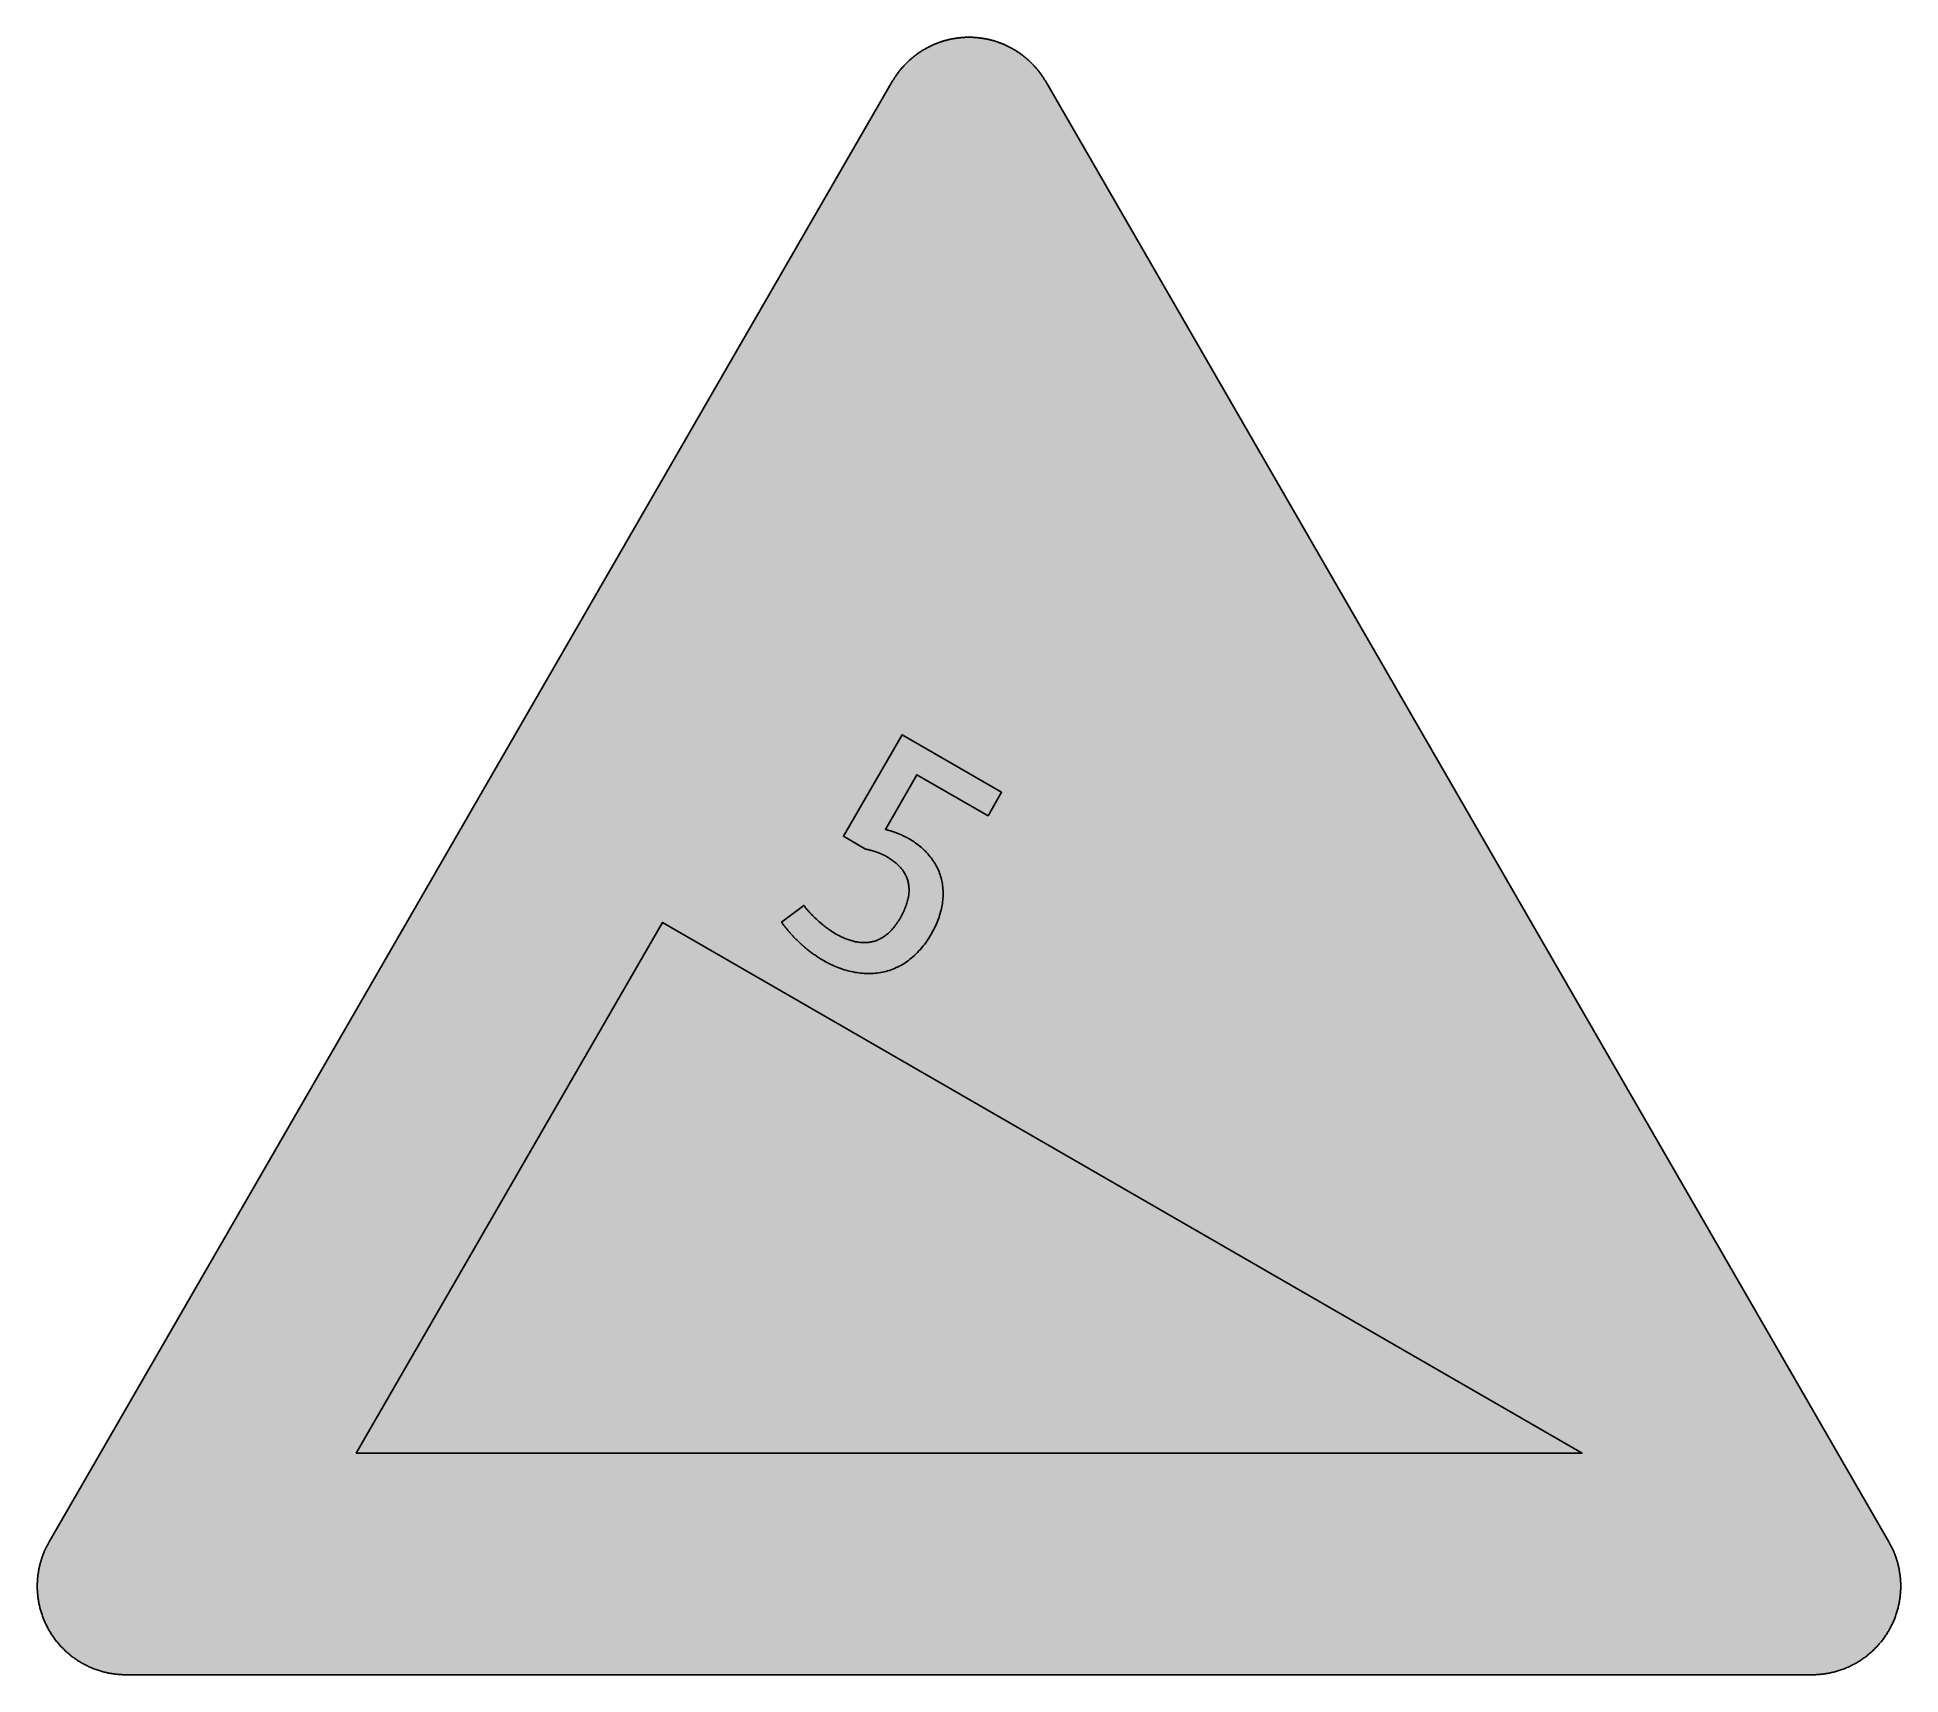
# Model space of a CAD drawing. Header units: millimetres. Extents: x 0 to 297, y 0 to 261.
import ezdxf

# ---------------------------------------------------------------- set-up
doc = ezdxf.new("R2010")
doc.units = ezdxf.units.MM

msp = doc.modelspace()

# ---------------------------------------------------------------- hatches: boundary and pattern name
for color, points in [(254, [(14.1633, 0.0526), (13.9878, 0.0533), (13.8125, 0.0559), (13.6373, 0.061), (13.462, 0.0686), (13.2893, 0.0787), (13.114, 0.0914), (12.9413, 0.1041), (12.7686, 0.1194), (12.5959, 0.1397), (12.4231, 0.16), (12.2504, 0.1803), (12.0777, 0.2057), (11.9075, 0.2337), (11.7373, 0.2616), (11.5672, 0.2921), (11.397, 0.3251), (11.2268, 0.3607), (11.0592, 0.3962), (10.8915, 0.4369), (10.7239, 0.4775), (10.5562, 0.5207), (10.3886, 0.5664), (10.2235, 0.6121), (10.0584, 0.6604), (9.8933, 0.7137), (9.7307, 0.7645), (9.5682, 0.8204), (9.4056, 0.8788), (9.2431, 0.9373), (9.083, 0.9982), (8.923, 1.0617), (8.763, 1.1252), (8.6055, 1.1938), (8.4455, 1.2624), (8.2906, 1.331), (8.1331, 1.4046), (7.9781, 1.4783), (7.8232, 1.5545), (7.6708, 1.6332), (7.5184, 1.7145), (7.366, 1.7958), (7.2161, 1.8796), (7.0663, 1.966), (6.919, 2.0549), (6.7716, 2.1438), (6.6243, 2.2352), (6.4795, 2.3266), (6.3348, 2.4232), (6.19, 2.5197), (6.0477, 2.6187), (5.908, 2.7178), (5.7683, 2.8219), (5.6286, 2.9261), (5.4915, 3.0302), (5.3543, 3.1394), (5.2197, 3.2487), (5.0851, 3.3579), (4.953, 3.4722), (4.8209, 3.5865), (4.6914, 3.7033), (4.5644, 3.8202), (4.4348, 3.9395), (4.3104, 4.0615), (4.1859, 4.1859), (4.0615, 4.3104), (3.9395, 4.4374), (3.8202, 4.5644), (3.7033, 4.6914), (3.5865, 4.8235), (3.4722, 4.953), (3.3579, 5.0876), (3.2487, 5.2197), (3.1369, 5.3543), (3.0302, 5.4915), (2.9235, 5.6286), (2.8194, 5.7683), (2.7178, 5.908), (2.6187, 6.0503), (2.5197, 6.19), (2.4232, 6.3348), (2.3266, 6.4795), (2.2352, 6.6243), (2.1438, 6.7716), (2.0523, 6.919), (1.966, 7.0663), (1.8796, 7.2161), (1.7958, 7.366), (1.7145, 7.5184), (1.6332, 7.6708), (1.5545, 7.8232), (1.4783, 7.9781), (1.4046, 8.1331), (1.331, 8.2906), (1.2598, 8.4455), (1.1913, 8.6055), (1.1252, 8.763), (1.0592, 8.923), (0.9982, 9.083), (0.9373, 9.2431), (0.8763, 9.4056), (0.8204, 9.5682), (0.7645, 9.7307), (0.7112, 9.8933), (0.6604, 10.0584), (0.6121, 10.2235), (0.5639, 10.3911), (0.5207, 10.5562), (0.4775, 10.7239), (0.4343, 10.8915), (0.3962, 11.0592), (0.3607, 11.2268), (0.3251, 11.397), (0.2921, 11.5672), (0.2616, 11.7373), (0.2311, 11.9075), (0.2057, 12.0802), (0.1803, 12.2504), (0.1575, 12.4231), (0.1372, 12.5959), (0.1194, 12.7686), (0.1041, 12.9413), (0.0889, 13.114), (0.0787, 13.2893), (0.0686, 13.462), (0.061, 13.6373), (0.0559, 13.8125), (0.0508, 13.9878), (0.0508, 14.163), (0.0508, 14.2773), (0.0533, 14.3942), (0.0559, 14.511), (0.0584, 14.6253), (0.0635, 14.7422), (0.0686, 14.859), (0.0737, 14.9733), (0.0813, 15.0901), (0.0889, 15.2044), (0.0991, 15.3187), (0.1092, 15.4356), (0.1194, 15.5499), (0.1321, 15.6642), (0.1448, 15.7785), (0.1575, 15.8953), (0.1727, 16.0096), (0.188, 16.1239), (0.2032, 16.2382), (0.221, 16.35), (0.2413, 16.4643), (0.2591, 16.5786), (0.2794, 16.6929), (0.2997, 16.8046), (0.3226, 16.9189), (0.3454, 17.0307), (0.3708, 17.145), (0.3937, 17.2568), (0.4191, 17.3685), (0.447, 17.4803), (0.475, 17.592), (0.5029, 17.7038), (0.5334, 17.8156), (0.5613, 17.9273), (0.5944, 18.0365), (0.6248, 18.1483), (0.6579, 18.2575), (0.6934, 18.3693), (0.7264, 18.4785), (0.762, 18.5877), (0.8001, 18.6969), (0.8382, 18.8062), (0.8763, 18.9128), (0.9144, 19.0221), (0.955, 19.1313), (0.9957, 19.238), (1.0389, 19.3446), (1.0795, 19.4539), (1.1252, 19.5605), (1.1684, 19.6647), (1.2141, 19.7714), (1.2598, 19.878), (1.3081, 19.9822), (1.3564, 20.0889), (1.4046, 20.193), (1.4554, 20.2971), (1.5062, 20.4013), (1.557, 20.5054), (1.6104, 20.607), (1.6637, 20.7112), (1.717, 20.8128), (1.7729, 20.9144), (1.8263, 21.016), (1.8847, 21.1176), (1.9406, 21.2192), (136.2523, 253.8501), (136.3091, 253.9492), (136.3675, 254.0483), (136.4285, 254.1473), (136.4894, 254.2464), (136.5504, 254.3454), (136.6139, 254.442), (136.6774, 254.5385), (136.7409, 254.635), (136.8044, 254.7315), (136.8704, 254.8255), (136.9365, 254.922), (137.0025, 255.016), (137.0711, 255.11), (137.1397, 255.2014), (137.2083, 255.2954), (137.2794, 255.3868), (137.3505, 255.4783), (137.4216, 255.5672), (137.4927, 255.6586), (137.5664, 255.7475), (137.6401, 255.8364), (137.7137, 255.9253), (137.7874, 256.0117), (137.8636, 256.098), (137.9398, 256.1844), (138.016, 256.2708), (138.0947, 256.3546), (138.1735, 256.4409), (138.2522, 256.5222), (138.3309, 256.606), (138.4122, 256.6899), (138.4935, 256.7711), (138.5748, 256.8524), (138.6586, 256.9312), (138.7399, 257.0124), (138.8237, 257.0912), (138.9075, 257.1699), (138.9939, 257.2461), (139.0802, 257.3249), (139.1641, 257.4011), (139.253, 257.4747), (139.3393, 257.5509), (139.4282, 257.6246), (139.5171, 257.6982), (139.606, 257.7719), (139.6949, 257.843), (139.7864, 257.9141), (139.8778, 257.9853), (139.9692, 258.0564), (140.0607, 258.125), (140.1547, 258.1935), (140.2486, 258.2596), (140.3426, 258.3282), (140.4366, 258.3942), (140.5331, 258.4602), (140.6296, 258.5237), (140.7262, 258.5872), (140.8227, 258.6507), (140.9192, 258.7142), (141.0183, 258.7752), (141.1173, 258.8362), (141.2164, 258.8946), (141.3154, 258.9555), (141.4145, 259.014), (141.5161, 259.0698), (141.6177, 259.1283), (141.7193, 259.1841), (141.8209, 259.2375), (141.9225, 259.2934), (142.0266, 259.3467), (142.1308, 259.3975), (142.2324, 259.4508), (142.3365, 259.5016), (142.4407, 259.5499), (142.5473, 259.6007), (142.6515, 259.6464), (142.7556, 259.6947), (142.8623, 259.7404), (142.969, 259.7861), (143.0757, 259.8318), (143.1823, 259.875), (143.289, 259.9182), (143.3957, 259.9588), (143.5049, 259.9995), (143.6116, 260.0401), (143.7208, 260.0808), (143.83, 260.1189), (143.9393, 260.1544), (144.0485, 260.1925), (144.1577, 260.2281), (144.2669, 260.2636), (144.3761, 260.2967), (144.4879, 260.3297), (144.5971, 260.3627), (144.7089, 260.3932), (144.8206, 260.4237), (144.9299, 260.4516), (145.0416, 260.4821), (145.1534, 260.5075), (145.2651, 260.5354), (145.3794, 260.5608), (145.4912, 260.5862), (145.603, 260.6091), (145.7173, 260.6319), (145.829, 260.6548), (145.9433, 260.6751), (146.0551, 260.6954), (146.1694, 260.7158), (146.2837, 260.7335), (146.398, 260.7513), (146.5123, 260.7666), (146.6266, 260.7818), (146.7409, 260.797), (146.8552, 260.8123), (146.9695, 260.825), (147.0838, 260.8351), (147.2006, 260.8478), (147.3149, 260.858), (147.4292, 260.8656), (147.5461, 260.8732), (147.6604, 260.8809), (147.7772, 260.8859), (147.8915, 260.8936), (148.0083, 260.8961), (148.1226, 260.9012), (148.2395, 260.9037), (148.3563, 260.9037), (148.4706, 260.9037), (148.5875, 260.9037), (148.7043, 260.9037), (148.8186, 260.9012), (148.9354, 260.8961), (149.0523, 260.8936), (149.1666, 260.8859), (149.2834, 260.8809), (149.3977, 260.8732), (149.512, 260.8656), (149.6289, 260.858), (149.7432, 260.8478), (149.8575, 260.8351), (149.9743, 260.825), (150.0886, 260.8123), (150.2029, 260.797), (150.3172, 260.7818), (150.4315, 260.7666), (150.5458, 260.7513), (150.6601, 260.7335), (150.7744, 260.7158), (150.8862, 260.6954), (151.0005, 260.6751), (151.1148, 260.6548), (151.2265, 260.6319), (151.3408, 260.6091), (151.4526, 260.5862), (151.5643, 260.5608), (151.6761, 260.5354), (151.7879, 260.5075), (151.8996, 260.4821), (152.0114, 260.4516), (152.1231, 260.4237), (152.2349, 260.3932), (152.3467, 260.3627), (152.4559, 260.3297), (152.5676, 260.2967), (152.6769, 260.2636), (152.7861, 260.2281), (152.8953, 260.1925), (153.0045, 260.1544), (153.1137, 260.1189), (153.223, 260.0808), (153.3296, 260.0401), (153.4389, 259.9995), (153.5455, 259.9588), (153.6548, 259.9182), (153.7614, 259.875), (153.8681, 259.8318), (153.9748, 259.7861), (154.0789, 259.7404), (154.1856, 259.6947), (154.2923, 259.6464), (154.3964, 259.6007), (154.5006, 259.5499), (154.6047, 259.5016), (154.7089, 259.4508), (154.813, 259.3975), (154.9171, 259.3467), (155.0187, 259.2934), (155.1203, 259.2375), (155.2245, 259.1841), (155.3261, 259.1283), (155.4251, 259.0698), (155.5267, 259.014), (155.6283, 258.9555), (155.7274, 258.8946), (155.8265, 258.8362), (155.9255, 258.7752), (156.022, 258.7142), (156.1211, 258.6507), (156.2176, 258.5872), (156.3141, 258.5237), (156.4107, 258.4602), (156.5046, 258.3942), (156.6012, 258.3282), (156.6951, 258.2596), (156.7866, 258.1935), (156.8806, 258.125), (156.972, 258.0564), (157.066, 257.9853), (157.1574, 257.9141), (157.2463, 257.843), (157.3378, 257.7719), (157.4267, 257.6982), (157.5156, 257.6246), (157.6019, 257.5509), (157.6908, 257.4747), (157.7772, 257.4011), (157.8635, 257.3249), (157.9499, 257.2461), (158.0337, 257.1699), (158.1201, 257.0912), (158.2039, 257.0124), (158.2852, 256.9312), (158.369, 256.8524), (158.4503, 256.7711), (158.5316, 256.6899), (158.6103, 256.606), (158.6916, 256.5222), (158.7703, 256.4409), (158.8491, 256.3546), (158.9253, 256.2708), (159.004, 256.1844), (159.0802, 256.098), (159.1539, 256.0117), (159.2301, 255.9253), (159.3037, 255.8364), (159.3774, 255.7475), (159.451, 255.6586), (159.5222, 255.5672), (159.5933, 255.4783), (159.6644, 255.3868), (159.7355, 255.2954), (159.8041, 255.2014), (159.8727, 255.11), (159.9387, 255.016), (160.0073, 254.922), (160.0733, 254.8255), (160.1368, 254.7315), (160.2029, 254.635), (160.2664, 254.5385), (160.3299, 254.442), (160.3908, 254.3454), (160.4543, 254.2464), (160.5153, 254.1473), (160.5737, 254.0483), (160.6347, 253.9492), (160.6906, 253.8476), (295.0023, 21.2192), (295.0591, 21.1176), (295.115, 21.016), (295.1709, 20.9144), (295.2267, 20.8128), (295.2801, 20.7112), (295.3334, 20.607), (295.3868, 20.5054), (295.4376, 20.4013), (295.4884, 20.2971), (295.5392, 20.193), (295.5874, 20.0889), (295.6357, 19.9822), (295.6814, 19.878), (295.7297, 19.7714), (295.7754, 19.6647), (295.8186, 19.5605), (295.8617, 19.4539), (295.9049, 19.3446), (295.9481, 19.238), (295.9887, 19.1313), (296.0294, 19.0221), (296.0675, 18.9128), (296.1056, 18.8062), (296.1437, 18.6969), (296.1792, 18.5877), (296.2148, 18.4785), (296.2504, 18.3693), (296.2834, 18.2575), (296.3164, 18.1483), (296.3494, 18.0365), (296.3799, 17.9273), (296.4104, 17.8156), (296.4409, 17.7038), (296.4688, 17.592), (296.4967, 17.4803), (296.5221, 17.3685), (296.5475, 17.2568), (296.5729, 17.145), (296.5958, 17.0307), (296.6212, 16.9189), (296.6415, 16.8046), (296.6644, 16.6929), (296.6822, 16.5786), (296.7025, 16.4643), (296.7203, 16.35), (296.738, 16.2382), (296.7558, 16.1239), (296.7711, 16.0096), (296.7838, 15.8953), (296.799, 15.7785), (296.8117, 15.6642), (296.8244, 15.5499), (296.8346, 15.4356), (296.8447, 15.3187), (296.8523, 15.2044), (296.86, 15.0901), (296.8676, 14.9733), (296.8752, 14.859), (296.8803, 14.7422), (296.8828, 14.6253), (296.8879, 14.511), (296.8904, 14.3942), (296.8904, 14.2773), (296.8904, 14.163), (296.8904, 13.9878), (296.8879, 13.8125), (296.8828, 13.6373), (296.8752, 13.462), (296.865, 13.2893), (296.8523, 13.114), (296.8396, 12.9413), (296.8219, 12.7686), (296.8041, 12.5959), (296.7838, 12.4231), (296.7609, 12.2504), (296.738, 12.0802), (296.7101, 11.9075), (296.6822, 11.7373), (296.6517, 11.5672), (296.6187, 11.397), (296.5831, 11.2268), (296.545, 11.0592), (296.5069, 10.8915), (296.4663, 10.7239), (296.4231, 10.5562), (296.3774, 10.3911), (296.3316, 10.2235), (296.2808, 10.0584), (296.23, 9.8933), (296.1767, 9.7307), (296.1234, 9.5682), (296.0649, 9.4056), (296.0065, 9.2431), (295.9456, 9.083), (295.8821, 8.923), (295.8186, 8.763), (295.75, 8.6055), (295.6814, 8.4455), (295.6103, 8.2906), (295.5392, 8.1331), (295.463, 7.9781), (295.3868, 7.8232), (295.3106, 7.6708), (295.2293, 7.5184), (295.148, 7.366), (295.0642, 7.2161), (294.9778, 7.0663), (294.8889, 6.919), (294.8, 6.7716), (294.7086, 6.6243), (294.6146, 6.4795), (294.5206, 6.3348), (294.4241, 6.19), (294.325, 6.0503), (294.226, 5.908), (294.1218, 5.7683), (294.0177, 5.6286), (293.9136, 5.4915), (293.8043, 5.3543), (293.6951, 5.2197), (293.5859, 5.0876), (293.4716, 4.953), (293.3573, 4.8235), (293.2405, 4.6914), (293.1236, 4.5644), (293.0042, 4.4374), (292.8823, 4.3104), (292.7579, 4.1859), (292.6334, 4.0615), (292.5089, 3.9395), (292.3794, 3.8202), (292.2524, 3.7033), (292.1203, 3.5865), (291.9908, 3.4722), (291.8562, 3.3579), (291.7241, 3.2487), (291.5895, 3.1394), (291.4523, 3.0302), (291.3151, 2.9261), (291.1754, 2.8219), (291.0357, 2.7178), (290.8935, 2.6187), (290.7513, 2.5197), (290.609, 2.4232), (290.4642, 2.3266), (290.3195, 2.2352), (290.1721, 2.1438), (290.0248, 2.0549), (289.8775, 1.966), (289.7276, 1.8796), (289.5778, 1.7958), (289.4254, 1.7145), (289.273, 1.6332), (289.118, 1.5545), (288.9656, 1.4783), (288.8107, 1.4046), (288.6532, 1.331), (288.4957, 1.2624), (288.3383, 1.1938), (288.1808, 1.1252), (288.0208, 1.0617), (287.8607, 0.9982), (287.7007, 0.9373), (287.5382, 0.8788), (287.3756, 0.8204), (287.213, 0.7645), (287.0479, 0.7137), (286.8854, 0.6604), (286.7203, 0.6121), (286.5526, 0.5664), (286.3875, 0.5207), (286.2199, 0.4775), (286.0523, 0.4369), (285.8846, 0.3962), (285.7144, 0.3607), (285.5468, 0.3251), (285.3766, 0.2921), (285.2064, 0.2616), (285.0363, 0.2337), (284.8635, 0.2057), (284.6934, 0.1803), (284.5206, 0.16), (284.3479, 0.1397), (284.1752, 0.1194), (284.0025, 0.1041), (283.8272, 0.0914), (283.6545, 0.0787), (283.4792, 0.0686), (283.3065, 0.061), (283.1313, 0.0559), (282.956, 0.0533), (282.7807, 0.0508)]), (59, [(151.5015, 136.8848), (153.6718, 140.6426), (137.8162, 149.7958), (128.476, 133.6202), (132.0052, 131.5822), (132.0673, 131.5669), (132.1308, 131.5542), (132.1943, 131.539), (132.2553, 131.5237), (132.3188, 131.511), (132.3797, 131.4958), (132.4407, 131.4806), (132.5016, 131.4653), (132.5626, 131.4501), (132.621, 131.4348), (132.682, 131.4196), (132.7404, 131.4044), (132.8014, 131.3891), (132.8598, 131.3713), (132.9182, 131.3561), (132.9766, 131.3409), (133.035, 131.3231), (133.0909, 131.3078), (133.1493, 131.2901), (133.2052, 131.2748), (133.2611, 131.257), (133.317, 131.2393), (133.3729, 131.224), (133.4287, 131.2062), (133.4821, 131.1885), (133.538, 131.1707), (133.5913, 131.1529), (133.6446, 131.1351), (133.698, 131.1173), (133.7513, 131.097), (133.8047, 131.0792), (133.858, 131.0615), (133.9088, 131.0411), (133.9596, 131.0234), (134.0129, 131.003), (134.0637, 130.9853), (134.1145, 130.9649), (134.1628, 130.9472), (134.2136, 130.9268), (134.2644, 130.9065), (134.3127, 130.8862), (134.3609, 130.8659), (134.4092, 130.8456), (134.4574, 130.8252), (134.5057, 130.8049), (134.554, 130.7846), (134.5997, 130.7643), (134.6479, 130.7414), (134.6937, 130.7211), (134.7394, 130.7008), (134.7851, 130.6779), (134.8308, 130.6576), (134.874, 130.6347), (134.9197, 130.6119), (134.9629, 130.5916), (135.0086, 130.5687), (135.0518, 130.5458), (135.095, 130.523), (135.1356, 130.5001), (135.1788, 130.4773), (135.222, 130.4544), (135.2626, 130.4315), (135.3033, 130.4087), (135.3464, 130.3858), (135.5115, 130.2868), (135.6741, 130.1877), (135.8316, 130.0861), (135.9891, 129.9845), (136.1389, 129.8804), (136.2888, 129.7762), (136.4336, 129.667), (136.5733, 129.5578), (136.7104, 129.4486), (136.8425, 129.3368), (136.972, 129.2225), (137.099, 129.1057), (137.221, 128.9888), (137.3378, 128.8694), (137.4521, 128.7475), (137.5639, 128.6256), (137.668, 128.5011), (137.7721, 128.3767), (137.8687, 128.2471), (137.9626, 128.1176), (138.0515, 127.9881), (138.1379, 127.8534), (138.2192, 127.7188), (138.2979, 127.5817), (138.369, 127.4445), (138.4376, 127.3023), (138.5011, 127.16), (138.5621, 127.0178), (138.618, 126.8705), (138.6688, 126.7231), (138.7145, 126.5733), (138.7551, 126.4234), (138.7932, 126.2685), (138.8262, 126.1135), (138.8542, 125.9561), (138.877, 125.7986), (138.8948, 125.636), (138.9101, 125.4735), (138.9177, 125.3084), (138.9228, 125.1433), (138.9202, 124.9731), (138.9151, 124.8029), (138.905, 124.6302), (138.8897, 124.4575), (138.8694, 124.2797), (138.844, 124.1019), (138.8135, 123.9215), (138.778, 123.7386), (138.7373, 123.5532), (138.6891, 123.3678), (138.6383, 123.1798), (138.5824, 122.9868), (138.5214, 122.7963), (138.4529, 122.6007), (138.3817, 122.4026), (138.303, 122.2045), (138.2192, 122.0038), (138.1303, 121.8006), (138.0363, 121.5949), (137.9347, 121.3891), (137.8306, 121.1783), (137.7188, 120.9675), (137.602, 120.7541), (137.48, 120.5382), (137.3556, 120.3249), (137.2286, 120.1217), (137.1016, 119.921), (136.972, 119.7305), (136.84, 119.5451), (136.7079, 119.3648), (136.5733, 119.192), (136.4361, 119.0244), (136.2989, 118.8644), (136.1618, 118.7094), (136.0221, 118.5621), (135.8798, 118.4199), (135.7376, 118.2827), (135.5928, 118.1532), (135.448, 118.0287), (135.3007, 117.9093), (135.1534, 117.7976), (135.0035, 117.6884), (134.8537, 117.5868), (134.7013, 117.4928), (134.5489, 117.4013), (134.3939, 117.3175), (134.239, 117.2388), (134.0841, 117.1651), (133.9266, 117.0965), (133.7666, 117.033), (133.6091, 116.9746), (133.4465, 116.9238), (133.2865, 116.8756), (133.1239, 116.8324), (132.9614, 116.7968), (132.7963, 116.7638), (132.6312, 116.7359), (132.4661, 116.7155), (132.2984, 116.6978), (132.1308, 116.6851), (131.9632, 116.6774), (131.7955, 116.6749), (131.6253, 116.6749), (131.4552, 116.6825), (131.2824, 116.6927), (131.1097, 116.7079), (130.9395, 116.7282), (130.7643, 116.7536), (130.5916, 116.7816), (130.4163, 116.8146), (130.2436, 116.8527), (130.0683, 116.8933), (129.8905, 116.9391), (129.7153, 116.9899), (129.5375, 117.0432), (129.3622, 117.1016), (129.1844, 117.1626), (129.0066, 117.2286), (128.8263, 117.2997), (128.6485, 117.3734), (128.4707, 117.4496), (128.2903, 117.5309), (128.1125, 117.6172), (127.9322, 117.7061), (127.7518, 117.7976), (127.5715, 117.8916), (127.3912, 117.9906), (127.2108, 118.0948), (127.1168, 118.1481), (127.0229, 118.2065), (126.9263, 118.2624), (126.8324, 118.3234), (126.7358, 118.3843), (126.6419, 118.4453), (126.5453, 118.5062), (126.4514, 118.5697), (126.3574, 118.6358), (126.2609, 118.7018), (126.1669, 118.7679), (126.0729, 118.8364), (125.9764, 118.905), (125.8824, 118.9736), (125.7884, 119.0422), (125.697, 119.1133), (125.603, 119.187), (125.509, 119.2581), (125.4176, 119.3317), (125.3236, 119.4054), (125.2322, 119.4791), (125.1407, 119.5527), (125.0518, 119.6264), (124.9604, 119.7026), (124.8715, 119.7788), (124.7826, 119.855), (124.6937, 119.9312), (124.6048, 120.0074), (124.5184, 120.0836), (124.4321, 120.1623), (124.3457, 120.2385), (124.2619, 120.3173), (124.1781, 120.3935), (124.0942, 120.4697), (124.013, 120.5484), (123.9317, 120.6246), (123.8529, 120.7033), (123.7717, 120.7795), (123.6955, 120.8557), (123.6167, 120.9319), (123.5405, 121.0081), (123.4669, 121.0843), (123.3932, 121.1605), (123.3195, 121.2367), (123.2484, 121.3104), (123.1798, 121.3841), (123.1113, 121.4577), (123.0427, 121.5314), (122.9766, 121.605), (122.9131, 121.6762), (122.8496, 121.7473), (122.7861, 121.8184), (122.7277, 121.887), (122.6668, 121.9581), (122.6109, 122.0241), (122.555, 122.0927), (122.5017, 122.1588), (122.4483, 122.2248), (122.3975, 122.2883), (122.3493, 122.3518), (122.301, 122.4128), (122.2553, 122.4737), (122.2121, 122.5347), (122.1715, 122.5931), (118.6215, 119.9392), (118.6688, 119.8702), (118.7171, 119.7991), (118.7704, 119.728), (118.8237, 119.6543), (118.8771, 119.5807), (118.933, 119.5019), (118.9914, 119.4257), (119.0523, 119.3444), (119.1158, 119.2632), (119.1793, 119.1819), (119.2428, 119.0981), (119.3114, 119.0117), (119.38, 118.9253), (119.4511, 118.839), (119.5222, 118.7501), (119.5984, 118.6586), (119.6721, 118.5672), (119.7508, 118.4758), (119.8296, 118.3818), (119.9109, 118.2878), (119.9947, 118.1938), (120.081, 118.0973), (120.1674, 118.0008), (120.2563, 117.9017), (120.3452, 117.8027), (120.4366, 117.7036), (120.5306, 117.6045), (120.6271, 117.5029), (120.7237, 117.4039), (120.8253, 117.3023), (120.9243, 117.1981), (121.0285, 117.0965), (121.1326, 116.9924), (121.2393, 116.8883), (121.3485, 116.7867), (121.4577, 116.6825), (121.5695, 116.5784), (121.6838, 116.4717), (121.8006, 116.3676), (121.9175, 116.2634), (122.0368, 116.1593), (122.1588, 116.0526), (122.2807, 115.9485), (122.4051, 115.8443), (122.5321, 115.7376), (122.6617, 115.6335), (122.7912, 115.5294), (122.9233, 115.4252), (123.0579, 115.3211), (123.1951, 115.2169), (123.3322, 115.1153), (123.4719, 115.0112), (123.6142, 114.9096), (123.7564, 114.808), (123.9012, 114.7064), (124.0485, 114.6048), (124.1984, 114.5032), (124.3508, 114.4041), (124.5032, 114.3051), (124.6581, 114.2086), (124.8131, 114.1095), (124.9731, 114.013), (125.1331, 113.919), (125.2957, 113.8225), (125.5598, 113.6726), (125.8291, 113.5278), (126.0983, 113.3881), (126.3701, 113.2535), (126.6419, 113.1214), (126.9187, 112.997), (127.1956, 112.8776), (127.475, 112.7633), (127.7544, 112.6566), (128.0363, 112.5525), (128.3183, 112.456), (128.6027, 112.3645), (128.8872, 112.2782), (129.1742, 112.1994), (129.4613, 112.1258), (129.7483, 112.0597), (130.0353, 111.9988), (130.3249, 111.9429), (130.6144, 111.8972), (130.904, 111.854), (131.1935, 111.821), (131.4831, 111.793), (131.7752, 111.7727), (132.0648, 111.76), (132.3543, 111.7524), (132.6439, 111.7524), (132.9334, 111.76), (133.223, 111.7752), (133.5126, 111.7981), (133.7996, 111.8286), (134.0866, 111.8667), (134.3736, 111.9124), (134.6581, 111.9683), (134.9426, 112.0292), (135.2245, 112.0978), (135.5065, 112.1766), (135.7884, 112.2629), (136.0678, 112.3569), (136.3447, 112.461), (136.619, 112.5728), (136.8933, 112.6922), (137.1676, 112.8217), (137.4369, 112.9589), (137.7036, 113.1062), (137.9703, 113.2637), (138.2344, 113.4288), (138.496, 113.604), (138.7551, 113.7869), (139.0117, 113.98), (139.2657, 114.1832), (139.5146, 114.3965), (139.7635, 114.6175), (140.0073, 114.8486), (140.2512, 115.0925), (140.4899, 115.3439), (140.7236, 115.6056), (140.9573, 115.8773), (141.1859, 116.1618), (141.4094, 116.4539), (141.6304, 116.7587), (141.8488, 117.0711), (142.0622, 117.3963), (142.2705, 117.7341), (142.4762, 118.0795), (142.6286, 118.3462), (142.7709, 118.6129), (142.9106, 118.8822), (143.0426, 119.1489), (143.1671, 119.4181), (143.2865, 119.6848), (143.4008, 119.954), (143.5075, 120.2233), (143.6065, 120.49), (143.7005, 120.7592), (143.7894, 121.0285), (143.8707, 121.2952), (143.9443, 121.5644), (144.0129, 121.8311), (144.0764, 122.0978), (144.1323, 122.3645), (144.1806, 122.6312), (144.2237, 122.8954), (144.2593, 123.1595), (144.2898, 123.4237), (144.3126, 123.6878), (144.3304, 123.9495), (144.338, 124.2085), (144.3431, 124.4702), (144.3406, 124.7292), (144.3304, 124.9858), (144.3126, 125.2423), (144.2898, 125.4989), (144.2618, 125.7503), (144.2263, 126.0043), (144.1831, 126.2532), (144.1323, 126.5022), (144.0764, 126.7511), (144.0129, 126.9949), (143.9443, 127.2388), (143.8681, 127.4826), (143.7843, 127.7214), (143.6954, 127.9601), (143.5989, 128.1963), (143.4948, 128.43), (143.383, 128.6612), (143.2662, 128.8898), (143.1417, 129.1158), (143.0122, 129.3393), (142.875, 129.5629), (142.7302, 129.7813), (142.5778, 129.9972), (142.4178, 130.2106), (142.2527, 130.4239), (142.08, 130.6297), (141.9022, 130.8354), (141.7142, 131.0386), (141.5212, 131.2367), (141.3205, 131.4323), (141.1148, 131.6253), (140.8989, 131.8158), (140.6779, 132.0013), (140.4493, 132.1841), (140.2131, 132.3619), (139.9718, 132.5397), (139.7203, 132.7099), (139.4638, 132.8801), (139.1996, 133.0427), (138.9278, 133.2052), (138.877, 133.2332), (138.8237, 133.2636), (138.7729, 133.2941), (138.7196, 133.3221), (138.6662, 133.3525), (138.6129, 133.3805), (138.557, 133.4084), (138.5037, 133.4389), (138.4478, 133.4668), (138.3919, 133.4948), (138.3386, 133.5227), (138.2827, 133.5532), (138.2268, 133.5811), (138.1684, 133.6091), (138.1125, 133.637), (138.0566, 133.6624), (137.9982, 133.6904), (137.9398, 133.7183), (137.8839, 133.7437), (137.8255, 133.7716), (137.7671, 133.7996), (137.7086, 133.825), (137.6477, 133.8504), (137.5893, 133.8783), (137.5308, 133.9037), (137.4724, 133.9291), (137.4115, 133.9545), (137.3505, 133.9799), (137.2921, 134.0053), (137.2311, 134.0282), (137.1702, 134.0536), (137.1117, 134.0764), (137.0508, 134.1018), (136.9898, 134.1247), (136.9289, 134.1501), (136.8679, 134.173), (136.8069, 134.1958), (136.746, 134.2187), (136.685, 134.2415), (136.6241, 134.2644), (136.5631, 134.2847), (136.4996, 134.3076), (136.4386, 134.3279), (136.3777, 134.3508), (136.3167, 134.3711), (136.2558, 134.3914), (136.1923, 134.4117), (136.1313, 134.432), (136.0703, 134.4524), (136.0094, 134.4701), (135.9459, 134.4905), (135.8849, 134.5082), (135.824, 134.5286), (135.763, 134.5463), (135.702, 134.5641), (135.6411, 134.5819), (135.5801, 134.5997), (135.5192, 134.6149), (135.4582, 134.6327), (135.3972, 134.6479), (135.3363, 134.6657), (135.2753, 134.681), (135.2144, 134.6962), (135.1534, 134.7114), (140.1822, 143.4193)]), (59, [(50.8261, 35.3304), (99.6488, 119.8965), (246.1204, 35.3304)])]:
    msp.add_hatch(color=color).paths.add_polyline_path(points)
h = msp.add_hatch(color=22)
h.paths.add_polyline_path([(14.1633, 5.3442), (13.9344, 5.3467), (13.7084, 5.3543), (13.4849, 5.3696), (13.2613, 5.3873), (13.0378, 5.4127), (12.8194, 5.4458), (12.6009, 5.4813), (12.385, 5.522), (12.1717, 5.5677), (11.9583, 5.621), (11.7475, 5.6769), (11.5392, 5.7404), (11.3335, 5.8064), (11.1303, 5.8776), (10.9296, 5.9538), (10.729, 6.035), (10.5334, 6.1214), (10.3378, 6.2128), (10.1473, 6.3068), (9.9593, 6.4084), (9.7714, 6.5126), (9.5885, 6.6192), (9.4082, 6.7335), (9.2304, 6.8504), (9.0576, 6.9698), (8.8849, 7.0942), (8.7173, 7.2238), (8.5522, 7.3584), (8.3896, 7.493), (8.2321, 7.6352), (8.0772, 7.7775), (7.9273, 7.9273), (7.7775, 8.0772), (7.6352, 8.2321), (7.493, 8.3922), (7.3558, 8.5522), (7.2238, 8.7173), (7.0942, 8.8849), (6.9698, 9.0576), (6.8504, 9.2329), (6.7335, 9.4082), (6.6192, 9.5885), (6.5126, 9.7739), (6.4084, 9.9593), (6.3068, 10.1473), (6.2128, 10.3403), (6.1214, 10.5334), (6.035, 10.729), (5.9538, 10.9296), (5.8776, 11.1303), (5.8064, 11.3335), (5.7404, 11.5392), (5.6769, 11.7475), (5.621, 11.9583), (5.5677, 12.1717), (5.522, 12.385), (5.4813, 12.6009), (5.4432, 12.8194), (5.4127, 13.0404), (5.3873, 13.2613), (5.3696, 13.4849), (5.3543, 13.7084), (5.3467, 13.9344), (5.3416, 14.163), (5.3442, 14.2342), (5.3442, 14.3078), (5.3442, 14.3789), (5.3467, 14.4526), (5.3492, 14.5237), (5.3543, 14.5974), (5.3569, 14.6685), (5.3619, 14.7422), (5.367, 14.8133), (5.3721, 14.8869), (5.3797, 14.9581), (5.3848, 15.0292), (5.3924, 15.1003), (5.4, 15.174), (5.4102, 15.2451), (5.4178, 15.3162), (5.428, 15.3873), (5.4381, 15.4584), (5.4483, 15.5296), (5.461, 15.6007), (5.4737, 15.6718), (5.4864, 15.7429), (5.4991, 15.814), (5.5118, 15.8852), (5.527, 15.9563), (5.5423, 16.0249), (5.5575, 16.096), (5.5728, 16.1671), (5.5905, 16.2357), (5.6083, 16.3068), (5.6261, 16.3754), (5.6439, 16.444), (5.6617, 16.5151), (5.682, 16.5837), (5.7023, 16.6522), (5.7226, 16.7208), (5.7429, 16.7919), (5.7658, 16.8605), (5.7887, 16.9266), (5.8115, 16.9951), (5.8344, 17.0637), (5.8572, 17.1323), (5.8826, 17.2009), (5.908, 17.2669), (5.9334, 17.3355), (5.9588, 17.4015), (5.9868, 17.4676), (6.0147, 17.5362), (6.0427, 17.6022), (6.0706, 17.6682), (6.0985, 17.7343), (6.129, 17.8003), (6.1595, 17.8664), (6.19, 17.9299), (6.2205, 17.9959), (6.2509, 18.0619), (6.284, 18.1254), (6.317, 18.1915), (6.35, 18.255), (6.383, 18.3185), (6.4186, 18.382), (6.4541, 18.4455), (6.4897, 18.509), (6.5253, 18.5725), (140.8356, 251.2042), (140.909, 251.3305), (140.9852, 251.4549), (141.064, 251.5794), (141.1453, 251.7013), (141.2265, 251.8232), (141.3129, 251.9426), (141.3967, 252.0594), (141.4856, 252.1763), (141.5745, 252.2906), (141.666, 252.4023), (141.7599, 252.5141), (141.8539, 252.6233), (141.9504, 252.73), (142.0495, 252.8367), (142.1486, 252.9408), (142.2502, 253.0424), (142.3518, 253.144), (142.4559, 253.2431), (142.5626, 253.3396), (142.6693, 253.4336), (142.7785, 253.5276), (142.8877, 253.619), (142.9995, 253.7104), (143.1112, 253.7968), (143.2255, 253.8832), (143.3424, 253.967), (143.4592, 254.0483), (143.576, 254.1295), (143.6954, 254.2083), (143.8173, 254.2845), (143.9393, 254.3581), (144.0612, 254.4318), (144.1856, 254.5004), (144.3126, 254.569), (144.4371, 254.635), (144.5666, 254.701), (144.6936, 254.762), (144.8232, 254.823), (144.9553, 254.8814), (145.0848, 254.9373), (145.2194, 254.9906), (145.3515, 255.0414), (145.4861, 255.0922), (145.6207, 255.1405), (145.7579, 255.1836), (145.8951, 255.2268), (146.0322, 255.2675), (146.1694, 255.3081), (146.3091, 255.3437), (146.4488, 255.3792), (146.591, 255.4097), (146.7307, 255.4402), (146.873, 255.4681), (147.0152, 255.491), (147.16, 255.5138), (147.3022, 255.5342), (147.447, 255.5519), (147.5918, 255.5697), (147.7391, 255.5824), (147.8839, 255.5926), (148.0312, 255.6027), (148.176, 255.6078), (148.3233, 255.6104), (148.4706, 255.6129), (148.6179, 255.6104), (148.7653, 255.6078), (148.9126, 255.6027), (149.0599, 255.5926), (149.2047, 255.5824), (149.3495, 255.5697), (149.4942, 255.5519), (149.639, 255.5342), (149.7838, 255.5138), (149.926, 255.491), (150.0683, 255.4681), (150.2105, 255.4402), (150.3528, 255.4097), (150.4925, 255.3792), (150.6347, 255.3437), (150.7719, 255.3081), (150.9116, 255.2675), (151.0487, 255.2268), (151.1859, 255.1836), (151.323, 255.1405), (151.4577, 255.0922), (151.5923, 255.0414), (151.7244, 254.9906), (151.8564, 254.9373), (151.9885, 254.8814), (152.1206, 254.823), (152.2501, 254.762), (152.3771, 254.701), (152.5041, 254.635), (152.6311, 254.569), (152.7581, 254.5004), (152.8801, 254.4318), (153.0045, 254.3581), (153.1264, 254.2845), (153.2458, 254.2083), (153.3652, 254.1295), (153.4846, 254.0483), (153.6014, 253.967), (153.7157, 253.8832), (153.83, 253.7968), (153.9443, 253.7104), (154.0561, 253.619), (154.1653, 253.5276), (154.2745, 253.4336), (154.3812, 253.3396), (154.4879, 253.2431), (154.592, 253.144), (154.6936, 253.0424), (154.7952, 252.9408), (154.8943, 252.8367), (154.9933, 252.73), (155.0899, 252.6233), (155.1838, 252.5141), (155.2778, 252.4023), (155.3693, 252.2906), (155.4582, 252.1763), (155.5471, 252.0594), (155.6334, 251.9426), (155.7172, 251.8232), (155.7985, 251.7013), (155.8798, 251.5794), (155.9585, 251.4549), (156.0347, 251.3305), (156.1109, 251.2035), (290.4201, 18.5734), (290.4541, 18.509), (290.4896, 18.4455), (290.5252, 18.382), (290.5608, 18.3185), (290.5938, 18.255), (290.6268, 18.1915), (290.6598, 18.1254), (290.6903, 18.0619), (290.7233, 17.9959), (290.7538, 17.9299), (290.7843, 17.8664), (290.8148, 17.8003), (290.8452, 17.7343), (290.8732, 17.6682), (290.9011, 17.6022), (290.9291, 17.5362), (290.957, 17.4676), (290.9824, 17.4015), (291.0103, 17.3355), (291.0357, 17.2669), (291.0611, 17.2009), (291.084, 17.1323), (291.1094, 17.0637), (291.1323, 16.9951), (291.1551, 16.9266), (291.178, 16.8605), (291.1983, 16.7919), (291.2212, 16.7208), (291.2415, 16.6522), (291.2618, 16.5837), (291.2796, 16.5151), (291.2999, 16.444), (291.3177, 16.3754), (291.3355, 16.3068), (291.3532, 16.2357), (291.3685, 16.1671), (291.3863, 16.096), (291.4015, 16.0249), (291.4167, 15.9563), (291.4294, 15.8852), (291.4447, 15.814), (291.4574, 15.7429), (291.4701, 15.6718), (291.4828, 15.6007), (291.4929, 15.5296), (291.5031, 15.4584), (291.5133, 15.3873), (291.5234, 15.3162), (291.5336, 15.2451), (291.5412, 15.174), (291.5488, 15.1003), (291.5564, 15.0292), (291.5641, 14.9581), (291.5691, 14.8869), (291.5768, 14.8133), (291.5818, 14.7422), (291.5844, 14.6685), (291.5895, 14.5974), (291.592, 14.5237), (291.5945, 14.4526), (291.5971, 14.3789), (291.5996, 14.3078), (291.5996, 14.2342), (291.5996, 14.163), (291.5971, 13.9344), (291.5895, 13.7084), (291.5742, 13.4849), (291.5539, 13.2613), (291.5285, 13.0404), (291.498, 12.8194), (291.4625, 12.6009), (291.4218, 12.385), (291.3736, 12.1717), (291.3228, 11.9583), (291.2643, 11.7475), (291.2034, 11.5392), (291.1373, 11.3335), (291.0637, 11.1303), (290.9875, 10.9296), (290.9062, 10.729), (290.8198, 10.5334), (290.7309, 10.3403), (290.6344, 10.1473), (290.5354, 9.9593), (290.4312, 9.7739), (290.322, 9.5885), (290.2102, 9.4082), (290.0934, 9.2329), (289.974, 9.0576), (289.847, 8.8849), (289.72, 8.7173), (289.5854, 8.5522), (289.4482, 8.3922), (289.3085, 8.2321), (289.1638, 8.0772), (289.0164, 7.9273), (288.8666, 7.7775), (288.7116, 7.6352), (288.5516, 7.493), (288.3916, 7.3584), (288.2265, 7.2238), (288.0563, 7.0942), (287.8861, 6.9698), (287.7109, 6.8504), (287.5331, 6.7335), (287.3527, 6.6192), (287.1699, 6.5126), (286.9844, 6.4084), (286.7965, 6.3068), (286.6034, 6.2128), (286.4104, 6.1214), (286.2148, 6.035), (286.0142, 5.9538), (285.8135, 5.8776), (285.6103, 5.8064), (285.4046, 5.7404), (285.1963, 5.6769), (284.9855, 5.621), (284.7721, 5.5677), (284.5587, 5.522), (284.3428, 5.4813), (284.1244, 5.4458), (283.9034, 5.4127), (283.6824, 5.3873), (283.4589, 5.3696), (283.2354, 5.3543), (283.0093, 5.3467), (282.7807, 5.3442)])
h.paths.add_polyline_path([(44.716, 31.8026), (148.4725, 211.5167), (252.2305, 31.8026)], flags=16)
h = msp.add_hatch(color=59)
h.paths.add_polyline_path([(189.4625, 119.9776), (184.8803, 122.6234), (145.3706, 102.6626), (149.9538, 100.0167)])
edge = h.paths.add_edge_path(flags=16)
edge.add_line((160.7908, 126.9383), (160.8531, 127.0457))
edge.add_line((160.8531, 127.0457), (160.9166, 127.1549))
edge.add_line((160.9166, 127.1549), (160.9827, 127.2616))
edge.add_line((160.9827, 127.2616), (161.0487, 127.3683))
edge.add_line((161.0487, 127.3683), (161.1147, 127.475))
edge.add_line((161.1147, 127.475), (161.1833, 127.5791))
edge.add_line((161.1833, 127.5791), (161.2519, 127.6833))
edge.add_line((161.2519, 127.6833), (161.3205, 127.7849))
edge.add_line((161.3205, 127.7849), (161.3916, 127.8865))
edge.add_line((161.3916, 127.8865), (161.4627, 127.9855))
edge.add_line((161.4627, 127.9855), (161.5338, 128.0846))
edge.add_line((161.5338, 128.0846), (161.6075, 128.1811))
edge.add_line((161.6075, 128.1811), (161.6812, 128.2751))
edge.add_line((161.6812, 128.2751), (161.7548, 128.3691))
edge.add_line((161.7548, 128.3691), (161.831, 128.463))
edge.add_line((161.831, 128.463), (161.9072, 128.5519))
edge.add_line((161.9072, 128.5519), (161.9834, 128.6408))
edge.add_line((161.9834, 128.6408), (162.0622, 128.7272))
edge.add_line((162.0622, 128.7272), (162.1409, 128.811))
edge.add_line((162.1409, 128.811), (162.2222, 128.8948))
edge.add_line((162.2222, 128.8948), (162.3035, 128.9736))
edge.add_line((162.3035, 128.9736), (162.3847, 129.0523))
edge.add_line((162.3847, 129.0523), (162.4686, 129.1285))
edge.add_line((162.4686, 129.1285), (162.5524, 129.2022))
edge.add_line((162.5524, 129.2022), (162.6387, 129.2733))
edge.add_line((162.6387, 129.2733), (162.7251, 129.3444))
edge.add_line((162.7251, 129.3444), (162.8115, 129.4105))
edge.add_line((162.8115, 129.4105), (162.9004, 129.474))
edge.add_line((162.9004, 129.474), (162.9893, 129.5349))
edge.add_line((162.9893, 129.5349), (163.0807, 129.5933))
edge.add_line((163.0807, 129.5933), (163.1721, 129.6492))
edge.add_line((163.1721, 129.6492), (163.2661, 129.7026))
edge.add_line((163.2661, 129.7026), (163.3601, 129.7508))
edge.add_line((163.3601, 129.7508), (163.4541, 129.7991))
edge.add_line((163.4541, 129.7991), (163.5506, 129.8423))
edge.add_line((163.5506, 129.8423), (163.6471, 129.8829))
edge.add_line((163.6471, 129.8829), (163.7462, 129.921))
edge.add_line((163.7462, 129.921), (163.8452, 129.954))
edge.add_line((163.8452, 129.954), (163.9468, 129.9845))
edge.add_line((163.9468, 129.9845), (164.0484, 130.0124))
edge.add_line((164.0484, 130.0124), (164.1526, 130.0353))
edge.add_line((164.1526, 130.0353), (164.2567, 130.0556))
edge.add_line((164.2567, 130.0556), (164.3634, 130.0734))
edge.add_line((164.3634, 130.0734), (164.4701, 130.0861))
edge.add_line((164.4701, 130.0861), (164.5793, 130.0963))
edge.add_line((164.5793, 130.0963), (164.6885, 130.1013))
edge.add_line((164.6885, 130.1013), (164.7977, 130.1039))
edge.add_line((164.7977, 130.1039), (164.912, 130.1013))
edge.add_line((164.912, 130.1013), (165.0238, 130.0937))
edge.add_line((165.0238, 130.0937), (165.1406, 130.0836))
edge.add_line((165.1406, 130.0836), (165.2549, 130.0683))
edge.add_line((165.2549, 130.0683), (165.3743, 130.048))
edge.add_line((165.3743, 130.048), (165.4912, 130.0251))
edge.add_line((165.4912, 130.0251), (165.6131, 129.9972))
edge.add_line((165.6131, 129.9972), (165.735, 129.9667))
edge.add_line((165.735, 129.9667), (165.8569, 129.9286))
edge.add_line((165.8569, 129.9286), (165.9814, 129.888))
edge.add_line((165.9814, 129.888), (166.1084, 129.8423))
edge.add_line((166.1084, 129.8423), (166.2354, 129.7915))
edge.add_line((166.2354, 129.7915), (166.3624, 129.7356))
edge.add_line((166.3624, 129.7356), (166.4945, 129.6746))
edge.add_line((166.4945, 129.6746), (166.624, 129.6086))
edge.add_line((166.624, 129.6086), (166.7586, 129.5375))
edge.add_line((166.7586, 129.5375), (166.8932, 129.4638))
edge.add_line((166.8932, 129.4638), (167.0253, 129.3851))
edge.add_line((167.0253, 129.3851), (167.1523, 129.3038))
edge.add_line((167.1523, 129.3038), (167.2742, 129.2225))
edge.add_line((167.2742, 129.2225), (167.3936, 129.1412))
edge.add_line((167.3936, 129.1412), (167.5054, 129.0574))
edge.add_line((167.5054, 129.0574), (167.6121, 128.9736))
edge.add_line((167.6121, 128.9736), (167.7137, 128.8872))
edge.add_line((167.7137, 128.8872), (167.8127, 128.8009))
edge.add_line((167.8127, 128.8009), (167.9042, 128.712))
edge.add_line((167.9042, 128.712), (167.9931, 128.6231))
edge.add_line((167.9931, 128.6231), (168.0769, 128.5342))
edge.add_line((168.0769, 128.5342), (168.1556, 128.4427))
edge.add_line((168.1556, 128.4427), (168.2318, 128.3513))
edge.add_line((168.2318, 128.3513), (168.3004, 128.2573))
edge.add_line((168.3004, 128.2573), (168.3664, 128.1633))
edge.add_line((168.3664, 128.1633), (168.4274, 128.0693))
edge.add_line((168.4274, 128.0693), (168.4858, 127.9728))
edge.add_line((168.4858, 127.9728), (168.5392, 127.8763))
edge.add_line((168.5392, 127.8763), (168.5874, 127.7798))
edge.add_line((168.5874, 127.7798), (168.6331, 127.6833))
edge.add_line((168.6331, 127.6833), (168.6738, 127.5842))
edge.add_line((168.6738, 127.5842), (168.7119, 127.4851))
edge.add_line((168.7119, 127.4851), (168.7449, 127.3835))
edge.add_line((168.7449, 127.3835), (168.7754, 127.2819))
edge.add_line((168.7754, 127.2819), (168.8033, 127.1803))
edge.add_line((168.8033, 127.1803), (168.8262, 127.0787))
edge.add_line((168.8262, 127.0787), (168.844, 126.9771))
edge.add_line((168.844, 126.9771), (168.8592, 126.873))
edge.add_line((168.8592, 126.873), (168.8719, 126.7689))
edge.add_line((168.8719, 126.7689), (168.8821, 126.6647))
edge.add_line((168.8821, 126.6647), (168.8871, 126.558))
edge.add_line((168.8871, 126.558), (168.8897, 126.4539))
edge.add_line((168.8897, 126.4539), (168.8897, 126.3472))
edge.add_line((168.8897, 126.3472), (168.8871, 126.2405))
edge.add_line((168.8871, 126.2405), (168.8795, 126.1339))
edge.add_line((168.8795, 126.1339), (168.8694, 126.0272))
edge.add_line((168.8694, 126.0272), (168.8592, 125.918))
edge.add_line((168.8592, 125.918), (168.844, 125.8087))
edge.add_line((168.844, 125.8087), (168.8262, 125.7021))
edge.add_line((168.8262, 125.7021), (168.8059, 125.5928))
edge.add_line((168.8059, 125.5928), (168.783, 125.4836))
edge.add_line((168.783, 125.4836), (168.7576, 125.3744))
edge.add_line((168.7576, 125.3744), (168.7297, 125.2652))
edge.add_line((168.7297, 125.2652), (168.6992, 125.1534))
edge.add_line((168.6992, 125.1534), (168.6687, 125.0442))
edge.add_line((168.6687, 125.0442), (168.6331, 124.9324))
edge.add_line((168.6331, 124.9324), (168.5976, 124.8232))
edge.add_line((168.5976, 124.8232), (168.5569, 124.7115))
edge.add_line((168.5569, 124.7115), (168.5163, 124.6022))
edge.add_line((168.5163, 124.6022), (168.4731, 124.4905))
edge.add_line((168.4731, 124.4905), (168.4299, 124.3787))
edge.add_line((168.4299, 124.3787), (168.3842, 124.2695))
edge.add_line((168.3842, 124.2695), (168.336, 124.1577))
edge.add_line((168.336, 124.1577), (168.2852, 124.046))
edge.add_line((168.2852, 124.046), (168.2344, 123.9368))
edge.add_line((168.2344, 123.9368), (168.181, 123.825))
edge.add_line((168.181, 123.825), (168.1251, 123.7132))
edge.add_line((168.1251, 123.7132), (168.0693, 123.604))
edge.add_line((168.0693, 123.604), (168.0134, 123.4923))
edge.add_line((168.0134, 123.4923), (167.955, 123.383))
edge.add_line((167.955, 123.383), (167.8965, 123.2713))
edge.add_line((167.8965, 123.2713), (167.8356, 123.1621))
edge.add_line((167.8356, 123.1621), (167.7721, 123.0503))
edge.add_line((167.7721, 123.0503), (167.7111, 122.9411))
edge.add_line((167.7111, 122.9411), (167.6476, 122.8319))
edge.add_line((167.6476, 122.8319), (167.5816, 122.7252))
edge.add_line((167.5816, 122.7252), (167.5181, 122.616))
edge.add_line((167.5181, 122.616), (167.452, 122.5093))
edge.add_line((167.452, 122.5093), (167.386, 122.4026))
edge.add_line((167.386, 122.4026), (167.3174, 122.2985))
edge.add_line((167.3174, 122.2985), (167.2488, 122.1943))
edge.add_line((167.2488, 122.1943), (167.1803, 122.0927))
edge.add_line((167.1803, 122.0927), (167.1117, 121.9911))
edge.add_line((167.1117, 121.9911), (167.0406, 121.8921))
edge.add_line((167.0406, 121.8921), (166.9694, 121.793))
edge.add_line((166.9694, 121.793), (166.8983, 121.6965))
edge.add_line((166.8983, 121.6965), (166.8247, 121.6))
edge.add_line((166.8247, 121.6), (166.751, 121.506))
edge.add_line((166.751, 121.506), (166.6773, 121.4145))
edge.add_line((166.6773, 121.4145), (166.6011, 121.3231))
edge.add_line((166.6011, 121.3231), (166.5249, 121.2342))
edge.add_line((166.5249, 121.2342), (166.4462, 121.1478))
edge.add_line((166.4462, 121.1478), (166.3675, 121.0615))
edge.add_line((166.3675, 121.0615), (166.2887, 120.9777))
edge.add_line((166.2887, 120.9777), (166.21, 120.8964))
edge.add_line((166.21, 120.8964), (166.1287, 120.8176))
edge.add_line((166.1287, 120.8176), (166.0449, 120.7414))
edge.add_line((166.0449, 120.7414), (165.9611, 120.6678))
edge.add_line((165.9611, 120.6678), (165.8772, 120.5967))
edge.add_line((165.8772, 120.5967), (165.7934, 120.5255))
edge.add_line((165.7934, 120.5255), (165.7071, 120.4595))
edge.add_line((165.7071, 120.4595), (165.6182, 120.3935))
edge.add_line((165.6182, 120.3935), (165.5293, 120.3325))
edge.add_line((165.5293, 120.3325), (165.4404, 120.2741))
edge.add_line((165.4404, 120.2741), (165.3515, 120.2182))
edge.add_line((165.3515, 120.2182), (165.2575, 120.1649))
edge.add_line((165.2575, 120.1649), (165.166, 120.1141))
edge.add_line((165.166, 120.1141), (165.0721, 120.0658))
edge.add_line((165.0721, 120.0658), (164.9755, 120.0226))
edge.add_line((164.9755, 120.0226), (164.879, 119.9794))
edge.add_line((164.879, 119.9794), (164.7825, 119.9413))
edge.add_line((164.7825, 119.9413), (164.6834, 119.9083))
edge.add_line((164.6834, 119.9083), (164.5844, 119.8753))
edge.add_line((164.5844, 119.8753), (164.4828, 119.8474))
edge.add_line((164.4828, 119.8474), (164.3812, 119.8245))
edge.add_line((164.3812, 119.8245), (164.277, 119.8016))
edge.add_line((164.277, 119.8016), (164.1729, 119.7864))
edge.add_line((164.1729, 119.7864), (164.0662, 119.7712))
edge.add_line((164.0662, 119.7712), (163.9595, 119.761))
edge.add_line((163.9595, 119.761), (163.8503, 119.7559))
edge.add_line((163.8503, 119.7559), (163.7386, 119.7534))
edge.add_line((163.7386, 119.7534), (163.6293, 119.7559))
edge.add_line((163.6293, 119.7559), (163.515, 119.7635))
edge.add_line((163.515, 119.7635), (163.4007, 119.7737))
edge.add_line((163.4007, 119.7737), (163.2864, 119.7864))
edge.add_line((163.2864, 119.7864), (163.1696, 119.8067))
edge.add_line((163.1696, 119.8067), (163.0502, 119.8296))
edge.add_line((163.0502, 119.8296), (162.9308, 119.8575))
edge.add_line((162.9308, 119.8575), (162.8089, 119.888))
edge.add_line((162.8089, 119.888), (162.687, 119.9236))
edge.add_line((162.687, 119.9236), (162.5625, 119.9667))
edge.add_line((162.5625, 119.9667), (162.4381, 120.0125))
edge.add_line((162.4381, 120.0125), (162.3111, 120.0633))
edge.add_line((162.3111, 120.0633), (162.1815, 120.1191))
edge.add_line((162.1815, 120.1191), (162.052, 120.1776))
edge.add_line((162.052, 120.1776), (161.9199, 120.2436))
edge.add_line((161.9199, 120.2436), (161.7878, 120.3147))
edge.add_line((161.7878, 120.3147), (161.6532, 120.3909))
edge.add_line((161.6532, 120.3909), (161.5211, 120.4697))
edge.add_line((161.5211, 120.4697), (161.3941, 120.5484))
edge.add_line((161.3941, 120.5484), (161.2697, 120.6297))
edge.add_line((161.2697, 120.6297), (161.1528, 120.711))
edge.add_line((161.1528, 120.711), (161.0411, 120.7948))
edge.add_line((161.0411, 120.7948), (160.9319, 120.8811))
edge.add_line((160.9319, 120.8811), (160.8303, 120.9675))
edge.add_line((160.8303, 120.9675), (160.7312, 121.0539))
edge.add_line((160.7312, 121.0539), (160.6398, 121.1428))
edge.add_line((160.6398, 121.1428), (160.5509, 121.2317))
edge.add_line((160.5509, 121.2317), (160.467, 121.3206))
edge.add_line((160.467, 121.3206), (160.3858, 121.412))
edge.add_line((160.3858, 121.412), (160.3121, 121.5034))
edge.add_line((160.3121, 121.5034), (160.241, 121.5974))
edge.add_line((160.241, 121.5974), (160.1724, 121.6914))
edge.add_line((160.1724, 121.6914), (160.1114, 121.7879))
edge.add_line((160.1114, 121.7879), (160.053, 121.8819))
edge.add_line((160.053, 121.8819), (159.9997, 121.981))
edge.add_line((159.9997, 121.981), (159.9489, 122.0775))
edge.add_line((159.9489, 122.0775), (159.9032, 122.1765))
edge.add_line((159.9032, 122.1765), (159.86, 122.2756))
edge.add_line((159.86, 122.2756), (159.8219, 122.3747))
edge.add_line((159.8219, 122.3747), (159.7863, 122.4763))
edge.add_line((159.7863, 122.4763), (159.7558, 122.5779))
edge.add_line((159.7558, 122.5779), (159.7279, 122.6795))
edge.add_line((159.7279, 122.6795), (159.705, 122.7811))
edge.add_line((159.705, 122.7811), (159.6847, 122.8852))
edge.add_line((159.6847, 122.8852), (159.6669, 122.9893))
edge.add_line((159.6669, 122.9893), (159.6542, 123.0935))
edge.add_line((159.6542, 123.0935), (159.6441, 123.2002))
edge.add_line((159.6441, 123.2002), (159.6365, 123.3043))
edge.add_line((159.6365, 123.3043), (159.6339, 123.411))
edge.add_line((159.6339, 123.411), (159.6314, 123.5177))
edge.add_line((159.6314, 123.5177), (159.6339, 123.6269))
edge.add_line((159.6339, 123.6269), (159.639, 123.7336))
edge.add_line((159.639, 123.7336), (159.6492, 123.8428))
edge.add_line((159.6492, 123.8428), (159.6593, 123.9495))
edge.add_line((159.6593, 123.9495), (159.672, 124.0587))
edge.add_line((159.672, 124.0587), (159.6898, 124.1679))
edge.add_line((159.6898, 124.1679), (159.7101, 124.2771))
edge.add_line((159.7101, 124.2771), (159.7304, 124.3863))
edge.add_line((159.7304, 124.3863), (159.7558, 124.4981))
edge.add_line((159.7558, 124.4981), (159.7812, 124.6073))
edge.add_line((159.7812, 124.6073), (159.8117, 124.7191))
edge.add_line((159.8117, 124.7191), (159.8422, 124.8283))
edge.add_line((159.8422, 124.8283), (159.8752, 124.9401))
edge.add_line((159.8752, 124.9401), (159.9108, 125.0518))
edge.add_line((159.9108, 125.0518), (159.9489, 125.1636))
edge.add_line((159.9489, 125.1636), (159.9895, 125.2728))
edge.add_line((159.9895, 125.2728), (160.0302, 125.3846))
edge.add_line((160.0302, 125.3846), (160.0759, 125.4963))
edge.add_line((160.0759, 125.4963), (160.1216, 125.6081))
edge.add_line((160.1216, 125.6081), (160.1673, 125.7198))
edge.add_line((160.1673, 125.7198), (160.2181, 125.8316))
edge.add_line((160.2181, 125.8316), (160.2689, 125.9408))
edge.add_line((160.2689, 125.9408), (160.3197, 126.0526))
edge.add_line((160.3197, 126.0526), (160.3756, 126.1643))
edge.add_line((160.3756, 126.1643), (160.4315, 126.2761))
edge.add_line((160.4315, 126.2761), (160.4874, 126.3853))
edge.add_line((160.4874, 126.3853), (160.5458, 126.4971))
edge.add_line((160.5458, 126.4971), (160.6042, 126.6063))
edge.add_line((160.6042, 126.6063), (160.6652, 126.7181))
edge.add_line((160.6652, 126.7181), (160.7261, 126.8273))
edge.add_line((160.7261, 126.8273), (160.7896, 126.9365))
edge = h.paths.add_edge_path(flags=16)
edge.add_line((171.7904, 120.5893), (171.9174, 120.8126))
edge.add_line((171.9174, 120.8126), (172.0393, 121.0386))
edge.add_line((172.0393, 121.0386), (172.1536, 121.2621))
edge.add_line((172.1536, 121.2621), (172.2653, 121.4857))
edge.add_line((172.2653, 121.4857), (172.3695, 121.7066))
edge.add_line((172.3695, 121.7066), (172.4685, 121.9302))
edge.add_line((172.4685, 121.9302), (172.5625, 122.1511))
edge.add_line((172.5625, 122.1511), (172.6514, 122.3696))
edge.add_line((172.6514, 122.3696), (172.7327, 122.5906))
edge.add_line((172.7327, 122.5906), (172.8114, 122.809))
edge.add_line((172.8114, 122.809), (172.8826, 123.0274))
edge.add_line((172.8826, 123.0274), (172.9461, 123.2433))
edge.add_line((172.9461, 123.2433), (173.007, 123.4592))
edge.add_line((173.007, 123.4592), (173.0629, 123.6751))
edge.add_line((173.0629, 123.6751), (173.1112, 123.8885))
edge.add_line((173.1112, 123.8885), (173.1543, 124.1019))
edge.add_line((173.1543, 124.1019), (173.1924, 124.3127))
edge.add_line((173.1924, 124.3127), (173.2229, 124.5235))
edge.add_line((173.2229, 124.5235), (173.2509, 124.7318))
edge.add_line((173.2509, 124.7318), (173.2712, 124.9426))
edge.add_line((173.2712, 124.9426), (173.2864, 125.1483))
edge.add_line((173.2864, 125.1483), (173.2966, 125.3541))
edge.add_line((173.2966, 125.3541), (173.2991, 125.5598))
edge.add_line((173.2991, 125.5598), (173.2991, 125.763))
edge.add_line((173.2991, 125.763), (173.2915, 125.9662))
edge.add_line((173.2915, 125.9662), (173.2788, 126.1669))
edge.add_line((173.2788, 126.1669), (173.261, 126.3675))
edge.add_line((173.261, 126.3675), (173.2382, 126.5657))
edge.add_line((173.2382, 126.5657), (173.2077, 126.7638))
edge.add_line((173.2077, 126.7638), (173.1721, 126.9594))
edge.add_line((173.1721, 126.9594), (173.1315, 127.1524))
edge.add_line((173.1315, 127.1524), (173.0858, 127.3454))
edge.add_line((173.0858, 127.3454), (173.035, 127.5385))
edge.add_line((173.035, 127.5385), (172.9791, 127.7264))
edge.add_line((172.9791, 127.7264), (172.9156, 127.9144))
edge.add_line((172.9156, 127.9144), (172.847, 128.1024))
edge.add_line((172.847, 128.1024), (172.7733, 128.2878))
edge.add_line((172.7733, 128.2878), (172.6946, 128.4707))
edge.add_line((172.6946, 128.4707), (172.6082, 128.6535))
edge.add_line((172.6082, 128.6535), (172.5193, 128.8339))
edge.add_line((172.5193, 128.8339), (172.4228, 129.0117))
edge.add_line((172.4228, 129.0117), (172.3212, 129.1869))
edge.add_line((172.3212, 129.1869), (172.2145, 129.3622))
edge.add_line((172.2145, 129.3622), (172.1028, 129.5349))
edge.add_line((172.1028, 129.5349), (171.9834, 129.7076))
edge.add_line((171.9834, 129.7076), (171.8589, 129.8778))
edge.add_line((171.8589, 129.8778), (171.7319, 130.0455))
edge.add_line((171.7319, 130.0455), (171.5973, 130.2106))
edge.add_line((171.5973, 130.2106), (171.4551, 130.3731))
edge.add_line((171.4551, 130.3731), (171.3103, 130.5357))
edge.add_line((171.3103, 130.5357), (171.1579, 130.6957))
edge.add_line((171.1579, 130.6957), (171.003, 130.8532))
edge.add_line((171.003, 130.8532), (170.8404, 131.0081))
edge.add_line((170.8404, 131.0081), (170.6728, 131.1631))
edge.add_line((170.6728, 131.1631), (170.5, 131.3129))
edge.add_line((170.5, 131.3129), (170.3197, 131.4628))
edge.add_line((170.3197, 131.4628), (170.1368, 131.6101))
edge.add_line((170.1368, 131.6101), (169.9463, 131.7549))
edge.add_line((169.9463, 131.7549), (169.7507, 131.8997))
edge.add_line((169.7507, 131.8997), (169.5501, 132.0394))
edge.add_line((169.5501, 132.0394), (169.3443, 132.1765))
edge.add_line((169.3443, 132.1765), (169.131, 132.3137))
edge.add_line((169.131, 132.3137), (168.9151, 132.4483))
edge.add_line((168.9151, 132.4483), (168.6916, 132.5778))
edge.add_line((168.6916, 132.5778), (168.4655, 132.7048))
edge.add_line((168.4655, 132.7048), (168.242, 132.8268))
edge.add_line((168.242, 132.8268), (168.0185, 132.9436))
edge.add_line((168.0185, 132.9436), (167.7949, 133.0528))
edge.add_line((167.7949, 133.0528), (167.5714, 133.157))
edge.add_line((167.5714, 133.157), (167.3504, 133.2535))
edge.add_line((167.3504, 133.2535), (167.1295, 133.3449))
edge.add_line((167.1295, 133.3449), (166.9085, 133.4313))
edge.add_line((166.9085, 133.4313), (166.69, 133.5126))
edge.add_line((166.69, 133.5126), (166.4716, 133.5862))
edge.add_line((166.4716, 133.5862), (166.2532, 133.6573))
edge.add_line((166.2532, 133.6573), (166.0373, 133.7183))
edge.add_line((166.0373, 133.7183), (165.8214, 133.7767))
edge.add_line((165.8214, 133.7767), (165.6055, 133.8275))
edge.add_line((165.6055, 133.8275), (165.3921, 133.8732))
edge.add_line((165.3921, 133.8732), (165.1813, 133.9139))
edge.add_line((165.1813, 133.9139), (164.9679, 133.9469))
edge.add_line((164.9679, 133.9469), (164.7571, 133.9774))
edge.add_line((164.7571, 133.9774), (164.5488, 134.0002))
edge.add_line((164.5488, 134.0002), (164.3405, 134.0155))
edge.add_line((164.3405, 134.0155), (164.1323, 134.0282))
edge.add_line((164.1323, 134.0282), (163.9265, 134.0333))
edge.add_line((163.9265, 134.0333), (163.7233, 134.0333))
edge.add_line((163.7233, 134.0333), (163.5201, 134.0282))
edge.add_line((163.5201, 134.0282), (163.3169, 134.018))
edge.add_line((163.3169, 134.018), (163.1163, 134.0002))
edge.add_line((163.1163, 134.0002), (162.9156, 133.9774))
edge.add_line((162.9156, 133.9774), (162.7175, 133.9494))
edge.add_line((162.7175, 133.9494), (162.5219, 133.9164))
edge.add_line((162.5219, 133.9164), (162.3263, 133.8758))
edge.add_line((162.3263, 133.8758), (162.1307, 133.8326))
edge.add_line((162.1307, 133.8326), (161.9402, 133.7818))
edge.add_line((161.9402, 133.7818), (161.7472, 133.7259))
edge.add_line((161.7472, 133.7259), (161.5592, 133.665))
edge.add_line((161.5592, 133.665), (161.3713, 133.5964))
edge.add_line((161.3713, 133.5964), (161.1833, 133.5253))
edge.add_line((161.1833, 133.5253), (160.9979, 133.4465))
edge.add_line((160.9979, 133.4465), (160.815, 133.3627))
edge.add_line((160.815, 133.3627), (160.6347, 133.2738))
edge.add_line((160.6347, 133.2738), (160.4543, 133.1798))
edge.add_line((160.4543, 133.1798), (160.2765, 133.0782))
edge.add_line((160.2765, 133.0782), (160.0987, 132.9741))
edge.add_line((160.0987, 132.9741), (159.926, 132.8623))
edge.add_line((159.926, 132.8623), (159.7533, 132.7455))
edge.add_line((159.7533, 132.7455), (159.5806, 132.6236))
edge.add_line((159.5806, 132.6236), (159.4129, 132.4966))
edge.add_line((159.4129, 132.4966), (159.2453, 132.3645))
edge.add_line((159.2453, 132.3645), (159.0802, 132.2273))
edge.add_line((159.0802, 132.2273), (158.9151, 132.0825))
edge.add_line((158.9151, 132.0825), (158.7551, 131.9327))
edge.add_line((158.7551, 131.9327), (158.5951, 131.7803))
edge.add_line((158.5951, 131.7803), (158.4376, 131.6203))
edge.add_line((158.4376, 131.6203), (158.2801, 131.4552))
edge.add_line((158.2801, 131.4552), (158.1277, 131.285))
edge.add_line((158.1277, 131.285), (157.9753, 131.1097))
edge.add_line((157.9753, 131.1097), (157.828, 130.9294))
edge.add_line((157.828, 130.9294), (157.6807, 130.7414))
edge.add_line((157.6807, 130.7414), (157.5359, 130.5509))
edge.add_line((157.5359, 130.5509), (157.3911, 130.3553))
edge.add_line((157.3911, 130.3553), (157.2514, 130.1521))
edge.add_line((157.2514, 130.1521), (157.1142, 129.9439))
edge.add_line((157.1142, 129.9439), (156.9771, 129.733))
edge.add_line((156.9771, 129.733), (156.8425, 129.5146))
edge.add_line((156.8425, 129.5146), (156.7129, 129.2911))
edge.add_line((156.7129, 129.2911), (156.5859, 129.0676))
edge.add_line((156.5859, 129.0676), (156.464, 128.8415))
edge.add_line((156.464, 128.8415), (156.3472, 128.618))
edge.add_line((156.3472, 128.618), (156.2379, 128.3945))
edge.add_line((156.2379, 128.3945), (156.1313, 128.1709))
edge.add_line((156.1313, 128.1709), (156.0322, 127.95))
edge.add_line((156.0322, 127.95), (155.9408, 127.729))
edge.add_line((155.9408, 127.729), (155.8519, 127.508))
edge.add_line((155.8519, 127.508), (155.7706, 127.287))
edge.add_line((155.7706, 127.287), (155.6944, 127.0686))
edge.add_line((155.6944, 127.0686), (155.6233, 126.8501))
edge.add_line((155.6233, 126.8501), (155.5572, 126.6342))
edge.add_line((155.5572, 126.6342), (155.4988, 126.4183))
edge.add_line((155.4988, 126.4183), (155.4455, 126.2024))
edge.add_line((155.4455, 126.2024), (155.3972, 125.9891))
edge.add_line((155.3972, 125.9891), (155.354, 125.7757))
edge.add_line((155.354, 125.7757), (155.3185, 125.5624))
edge.add_line((155.3185, 125.5624), (155.2854, 125.3515))
edge.add_line((155.2854, 125.3515), (155.26, 125.1407))
edge.add_line((155.26, 125.1407), (155.2397, 124.9324))
edge.add_line((155.2397, 124.9324), (155.227, 124.7242))
edge.add_line((155.227, 124.7242), (155.2169, 124.5159))
edge.add_line((155.2169, 124.5159), (155.2143, 124.3101))
edge.add_line((155.2143, 124.3101), (155.2169, 124.1069))
edge.add_line((155.2169, 124.1069), (155.2245, 123.9037))
edge.add_line((155.2245, 123.9037), (155.2397, 123.7031))
edge.add_line((155.2397, 123.7031), (155.2575, 123.5024))
edge.add_line((155.2575, 123.5024), (155.2829, 123.3018))
edge.add_line((155.2829, 123.3018), (155.3134, 123.1036))
edge.add_line((155.3134, 123.1036), (155.3489, 122.9081))
edge.add_line((155.3489, 122.9081), (155.3896, 122.7125))
edge.add_line((155.3896, 122.7125), (155.4378, 122.5194))
edge.add_line((155.4378, 122.5194), (155.4912, 122.3264))
edge.add_line((155.4912, 122.3264), (155.5471, 122.1359))
edge.add_line((155.5471, 122.1359), (155.6131, 121.9479))
edge.add_line((155.6131, 121.9479), (155.6817, 121.76))
edge.add_line((155.6817, 121.76), (155.7553, 121.5746))
edge.add_line((155.7553, 121.5746), (155.8366, 121.3917))
edge.add_line((155.8366, 121.3917), (155.923, 121.2088))
edge.add_line((155.923, 121.2088), (156.0144, 121.0285))
edge.add_line((156.0144, 121.0285), (156.1109, 120.8481))
edge.add_line((156.1109, 120.8481), (156.2125, 120.6703))
edge.add_line((156.2125, 120.6703), (156.3218, 120.4951))
edge.add_line((156.3218, 120.4951), (156.4335, 120.3223))
edge.add_line((156.4335, 120.3223), (156.5529, 120.1496))
edge.add_line((156.5529, 120.1496), (156.6774, 119.9794))
edge.add_line((156.6774, 119.9794), (156.8069, 119.8118))
edge.add_line((156.8069, 119.8118), (156.9441, 119.6467))
edge.add_line((156.9441, 119.6467), (157.0838, 119.4816))
edge.add_line((157.0838, 119.4816), (157.2311, 119.319))
edge.add_line((157.2311, 119.319), (157.3835, 119.159))
edge.add_line((157.3835, 119.159), (157.541, 119.0015))
edge.add_line((157.541, 119.0015), (157.7035, 118.8441))
edge.add_line((157.7035, 118.8441), (157.8712, 118.6917))
edge.add_line((157.8712, 118.6917), (158.0464, 118.5393))
edge.add_line((158.0464, 118.5393), (158.2242, 118.3894))
edge.add_line((158.2242, 118.3894), (158.4096, 118.2421))
edge.add_line((158.4096, 118.2421), (158.6001, 118.0973))
edge.add_line((158.6001, 118.0973), (158.7957, 117.9525))
edge.add_line((158.7957, 117.9525), (158.9964, 117.8128))
edge.add_line((158.9964, 117.8128), (159.2021, 117.6731))
edge.add_line((159.2021, 117.6731), (159.4155, 117.5385))
edge.add_line((159.4155, 117.5385), (159.6314, 117.4039))
edge.add_line((159.6314, 117.4039), (159.8549, 117.2718))
edge.add_line((159.8549, 117.2718), (160.081, 117.1448))
edge.add_line((160.081, 117.1448), (160.3045, 117.0254))
edge.add_line((160.3045, 117.0254), (160.528, 116.9086))
edge.add_line((160.528, 116.9086), (160.7515, 116.7994))
edge.add_line((160.7515, 116.7994), (160.975, 116.6952))
edge.add_line((160.975, 116.6952), (161.196, 116.5987))
edge.add_line((161.196, 116.5987), (161.4145, 116.5073))
edge.add_line((161.4145, 116.5073), (161.6354, 116.4209))
edge.add_line((161.6354, 116.4209), (161.8539, 116.3396))
edge.add_line((161.8539, 116.3396), (162.0723, 116.266))
edge.add_line((162.0723, 116.266), (162.2882, 116.1974))
edge.add_line((162.2882, 116.1974), (162.5041, 116.1364))
edge.add_line((162.5041, 116.1364), (162.72, 116.078))
edge.add_line((162.72, 116.078), (162.9334, 116.0272))
edge.add_line((162.9334, 116.0272), (163.1467, 115.9815))
edge.add_line((163.1467, 115.9815), (163.3576, 115.9434))
edge.add_line((163.3576, 115.9434), (163.5684, 115.9078))
edge.add_line((163.5684, 115.9078), (163.7792, 115.8799))
edge.add_line((163.7792, 115.8799), (163.9875, 115.8596))
edge.add_line((163.9875, 115.8596), (164.1958, 115.8418))
edge.add_line((164.1958, 115.8418), (164.4015, 115.8316))
edge.add_line((164.4015, 115.8316), (164.6072, 115.8265))
edge.add_line((164.6072, 115.8265), (164.8104, 115.8265))
edge.add_line((164.8104, 115.8265), (165.0136, 115.8316))
edge.add_line((165.0136, 115.8316), (165.2143, 115.8443))
edge.add_line((165.2143, 115.8443), (165.415, 115.8621))
edge.add_line((165.415, 115.8621), (165.6131, 115.885))
edge.add_line((165.6131, 115.885), (165.8087, 115.9129))
edge.add_line((165.8087, 115.9129), (166.0068, 115.9485))
edge.add_line((166.0068, 115.9485), (166.1998, 115.9891))
edge.add_line((166.1998, 115.9891), (166.3929, 116.0348))
edge.add_line((166.3929, 116.0348), (166.5834, 116.0856))
edge.add_line((166.5834, 116.0856), (166.7739, 116.1415))
edge.add_line((166.7739, 116.1415), (166.9618, 116.2025))
edge.add_line((166.9618, 116.2025), (167.1498, 116.271))
edge.add_line((167.1498, 116.271), (167.3352, 116.3447))
edge.add_line((167.3352, 116.3447), (167.5181, 116.4234))
edge.add_line((167.5181, 116.4234), (167.701, 116.5073))
edge.add_line((167.701, 116.5073), (167.8813, 116.5962))
edge.add_line((167.8813, 116.5962), (168.0616, 116.6927))
edge.add_line((168.0616, 116.6927), (168.2369, 116.7917))
edge.add_line((168.2369, 116.7917), (168.4147, 116.8984))
edge.add_line((168.4147, 116.8984), (168.5874, 117.0102))
edge.add_line((168.5874, 117.0102), (168.7601, 117.127))
edge.add_line((168.7601, 117.127), (168.9303, 117.2489))
edge.add_line((168.9303, 117.2489), (169.098, 117.3785))
edge.add_line((169.098, 117.3785), (169.2631, 117.5106))
edge.add_line((169.2631, 117.5106), (169.4282, 117.6503))
edge.add_line((169.4282, 117.6503), (169.5907, 117.7925))
edge.add_line((169.5907, 117.7925), (169.7533, 117.9424))
edge.add_line((169.7533, 117.9424), (169.9108, 118.0973))
edge.add_line((169.9108, 118.0973), (170.0682, 118.2573))
edge.add_line((170.0682, 118.2573), (170.2232, 118.4224))
edge.add_line((170.2232, 118.4224), (170.3756, 118.5926))
edge.add_line((170.3756, 118.5926), (170.528, 118.7679))
edge.add_line((170.528, 118.7679), (170.6753, 118.9507))
edge.add_line((170.6753, 118.9507), (170.8226, 119.1362))
edge.add_line((170.8226, 119.1362), (170.9674, 119.3292))
edge.add_line((170.9674, 119.3292), (171.1096, 119.5248))
edge.add_line((171.1096, 119.5248), (171.2493, 119.728))
edge.add_line((171.2493, 119.728), (171.389, 119.9337))
edge.add_line((171.389, 119.9337), (171.5237, 120.1471))
edge.add_line((171.5237, 120.1471), (171.6583, 120.3655))
edge.add_line((171.6583, 120.3655), (171.7904, 120.589))
edge = h.paths.add_edge_path(flags=16)
edge.add_line((167.1214, 99.6985), (167.1828, 99.8068))
edge.add_line((167.1828, 99.8068), (167.2488, 99.916))
edge.add_line((167.2488, 99.916), (167.3123, 100.0227))
edge.add_line((167.3123, 100.0227), (167.3784, 100.1293))
edge.add_line((167.3784, 100.1293), (167.447, 100.236))
edge.add_line((167.447, 100.236), (167.513, 100.3402))
edge.add_line((167.513, 100.3402), (167.5816, 100.4418))
edge.add_line((167.5816, 100.4418), (167.6527, 100.5459))
edge.add_line((167.6527, 100.5459), (167.7213, 100.645))
edge.add_line((167.7213, 100.645), (167.7924, 100.7466))
edge.add_line((167.7924, 100.7466), (167.8661, 100.8431))
edge.add_line((167.8661, 100.8431), (167.9372, 100.9421))
edge.add_line((167.9372, 100.9421), (168.0108, 101.0361))
edge.add_line((168.0108, 101.0361), (168.087, 101.1301))
edge.add_line((168.087, 101.1301), (168.1607, 101.2215))
edge.add_line((168.1607, 101.2215), (168.2369, 101.313))
edge.add_line((168.2369, 101.313), (168.3156, 101.4019))
edge.add_line((168.3156, 101.4019), (168.3944, 101.4882))
edge.add_line((168.3944, 101.4882), (168.4731, 101.5721))
edge.add_line((168.4731, 101.5721), (168.5519, 101.6533))
edge.add_line((168.5519, 101.6533), (168.6331, 101.7346))
edge.add_line((168.6331, 101.7346), (168.717, 101.8134))
edge.add_line((168.717, 101.8134), (168.7982, 101.8896))
edge.add_line((168.7982, 101.8896), (168.8846, 101.9632))
edge.add_line((168.8846, 101.9632), (168.9684, 102.0343))
edge.add_line((168.9684, 102.0343), (169.0548, 102.1029))
edge.add_line((169.0548, 102.1029), (169.1437, 102.169))
edge.add_line((169.1437, 102.169), (169.23, 102.2325))
edge.add_line((169.23, 102.2325), (169.3215, 102.2934))
edge.add_line((169.3215, 102.2934), (169.4104, 102.3518))
edge.add_line((169.4104, 102.3518), (169.5018, 102.4077))
edge.add_line((169.5018, 102.4077), (169.5958, 102.4611))
edge.add_line((169.5958, 102.4611), (169.6898, 102.5119))
edge.add_line((169.6898, 102.5119), (169.7838, 102.5576))
edge.add_line((169.7838, 102.5576), (169.8803, 102.6008))
edge.add_line((169.8803, 102.6008), (169.9793, 102.6414))
edge.add_line((169.9793, 102.6414), (170.0759, 102.6795))
edge.add_line((170.0759, 102.6795), (170.1775, 102.7151))
edge.add_line((170.1775, 102.7151), (170.2765, 102.7455))
edge.add_line((170.2765, 102.7455), (170.3807, 102.7735))
edge.add_line((170.3807, 102.7735), (170.4823, 102.7963))
edge.add_line((170.4823, 102.7963), (170.5864, 102.8167))
edge.add_line((170.5864, 102.8167), (170.6931, 102.8344))
edge.add_line((170.6931, 102.8344), (170.7998, 102.8471))
edge.add_line((170.7998, 102.8471), (170.909, 102.8548))
edge.add_line((170.909, 102.8548), (171.0182, 102.8598))
edge.add_line((171.0182, 102.8598), (171.13, 102.8624))
edge.add_line((171.13, 102.8624), (171.2417, 102.8598))
edge.add_line((171.2417, 102.8598), (171.356, 102.8548))
edge.add_line((171.356, 102.8548), (171.4703, 102.8421))
edge.add_line((171.4703, 102.8421), (171.5846, 102.8294))
edge.add_line((171.5846, 102.8294), (171.704, 102.809))
edge.add_line((171.704, 102.809), (171.8234, 102.7862))
edge.add_line((171.8234, 102.7862), (171.9428, 102.7582))
edge.add_line((171.9428, 102.7582), (172.0647, 102.7252))
edge.add_line((172.0647, 102.7252), (172.1866, 102.6897))
edge.add_line((172.1866, 102.6897), (172.3111, 102.6465))
edge.add_line((172.3111, 102.6465), (172.4381, 102.6008))
edge.add_line((172.4381, 102.6008), (172.5651, 102.55))
edge.add_line((172.5651, 102.55), (172.6921, 102.4941))
edge.add_line((172.6921, 102.4941), (172.8241, 102.4357))
edge.add_line((172.8241, 102.4357), (172.9537, 102.3696))
edge.add_line((172.9537, 102.3696), (173.0883, 102.2985))
edge.add_line((173.0883, 102.2985), (173.2229, 102.2223))
edge.add_line((173.2229, 102.2223), (173.355, 102.1436))
edge.add_line((173.355, 102.1436), (173.482, 102.0648))
edge.add_line((173.482, 102.0648), (173.6039, 101.9835))
edge.add_line((173.6039, 101.9835), (173.7233, 101.8997))
edge.add_line((173.7233, 101.8997), (173.8351, 101.8184))
edge.add_line((173.8351, 101.8184), (173.9417, 101.7321))
edge.add_line((173.9417, 101.7321), (174.0433, 101.6457))
edge.add_line((174.0433, 101.6457), (174.1424, 101.5594))
edge.add_line((174.1424, 101.5594), (174.2338, 101.473))
edge.add_line((174.2338, 101.473), (174.3227, 101.3841))
edge.add_line((174.3227, 101.3841), (174.4066, 101.2927))
edge.add_line((174.4066, 101.2927), (174.4853, 101.2012))
edge.add_line((174.4853, 101.2012), (174.5615, 101.1098))
edge.add_line((174.5615, 101.1098), (174.6301, 101.0183))
edge.add_line((174.6301, 101.0183), (174.6961, 100.9244))
edge.add_line((174.6961, 100.9244), (174.7596, 100.8304))
edge.add_line((174.7596, 100.8304), (174.8155, 100.7339))
edge.add_line((174.8155, 100.7339), (174.8688, 100.6373))
edge.add_line((174.8688, 100.6373), (174.9196, 100.5408))
edge.add_line((174.9196, 100.5408), (174.9628, 100.4418))
edge.add_line((174.9628, 100.4418), (175.006, 100.3427))
edge.add_line((175.006, 100.3427), (175.0416, 100.2436))
edge.add_line((175.0416, 100.2436), (175.0771, 100.1446))
edge.add_line((175.0771, 100.1446), (175.1051, 100.043))
edge.add_line((175.1051, 100.043), (175.133, 99.9414))
edge.add_line((175.133, 99.9414), (175.1559, 99.8398))
edge.add_line((175.1559, 99.8398), (175.1736, 99.7356))
edge.add_line((175.1736, 99.7356), (175.1914, 99.634))
edge.add_line((175.1914, 99.634), (175.2041, 99.5299))
edge.add_line((175.2041, 99.5299), (175.2117, 99.4258))
edge.add_line((175.2117, 99.4258), (175.2168, 99.3191))
edge.add_line((175.2168, 99.3191), (175.2194, 99.2149))
edge.add_line((175.2194, 99.2149), (175.2194, 99.1083))
edge.add_line((175.2194, 99.1083), (175.2168, 99.0016))
edge.add_line((175.2168, 99.0016), (175.2092, 98.8949))
edge.add_line((175.2092, 98.8949), (175.2016, 98.7857))
edge.add_line((175.2016, 98.7857), (175.1889, 98.679))
edge.add_line((175.1889, 98.679), (175.1736, 98.5698))
edge.add_line((175.1736, 98.5698), (175.1559, 98.4606))
edge.add_line((175.1559, 98.4606), (175.1355, 98.3539))
edge.add_line((175.1355, 98.3539), (175.1127, 98.2447))
edge.add_line((175.1127, 98.2447), (175.0873, 98.1329))
edge.add_line((175.0873, 98.1329), (175.0619, 98.0237))
edge.add_line((175.0619, 98.0237), (175.0314, 97.9145))
edge.add_line((175.0314, 97.9145), (174.9984, 97.8052))
edge.add_line((174.9984, 97.8052), (174.9628, 97.6935))
edge.add_line((174.9628, 97.6935), (174.9273, 97.5843))
edge.add_line((174.9273, 97.5843), (174.8892, 97.4725))
edge.add_line((174.8892, 97.4725), (174.8485, 97.3607))
edge.add_line((174.8485, 97.3607), (174.8053, 97.2515))
edge.add_line((174.8053, 97.2515), (174.7596, 97.1398))
edge.add_line((174.7596, 97.1398), (174.7139, 97.028))
edge.add_line((174.7139, 97.028), (174.6656, 96.9188))
edge.add_line((174.6656, 96.9188), (174.6148, 96.807))
edge.add_line((174.6148, 96.807), (174.564, 96.6953))
edge.add_line((174.564, 96.6953), (174.5107, 96.586))
edge.add_line((174.5107, 96.586), (174.4574, 96.4743))
edge.add_line((174.4574, 96.4743), (174.4015, 96.3625))
edge.add_line((174.4015, 96.3625), (174.3431, 96.2533))
edge.add_line((174.3431, 96.2533), (174.2846, 96.1415))
edge.add_line((174.2846, 96.1415), (174.2262, 96.0323))
edge.add_line((174.2262, 96.0323), (174.1653, 95.9206))
edge.add_line((174.1653, 95.9206), (174.1043, 95.8113))
edge.add_line((174.1043, 95.8113), (174.0408, 95.7021))
edge.add_line((174.0408, 95.7021), (173.9773, 95.5929))
edge.add_line((173.9773, 95.5929), (173.9138, 95.4837))
edge.add_line((173.9138, 95.4837), (173.8478, 95.377))
edge.add_line((173.8478, 95.377), (173.7817, 95.2703))
edge.add_line((173.7817, 95.2703), (173.7157, 95.1636))
edge.add_line((173.7157, 95.1636), (173.6471, 95.0595))
edge.add_line((173.6471, 95.0595), (173.5811, 94.9554))
edge.add_line((173.5811, 94.9554), (173.5125, 94.8538))
edge.add_line((173.5125, 94.8538), (173.4414, 94.7522))
edge.add_line((173.4414, 94.7522), (173.3702, 94.6506))
edge.add_line((173.3702, 94.6506), (173.2991, 94.554))
edge.add_line((173.2991, 94.554), (173.228, 94.455))
edge.add_line((173.228, 94.455), (173.1543, 94.361))
edge.add_line((173.1543, 94.361), (173.0807, 94.267))
edge.add_line((173.0807, 94.267), (173.007, 94.173))
edge.add_line((173.007, 94.173), (172.9308, 94.0816))
edge.add_line((172.9308, 94.0816), (172.8546, 93.9927))
edge.add_line((172.8546, 93.9927), (172.7759, 93.9063))
edge.add_line((172.7759, 93.9063), (172.6997, 93.8225))
edge.add_line((172.6997, 93.8225), (172.6184, 93.7387))
edge.add_line((172.6184, 93.7387), (172.5397, 93.6574))
edge.add_line((172.5397, 93.6574), (172.4584, 93.5787))
edge.add_line((172.4584, 93.5787), (172.3746, 93.5025))
edge.add_line((172.3746, 93.5025), (172.2933, 93.4288))
edge.add_line((172.2933, 93.4288), (172.2069, 93.3552))
edge.add_line((172.2069, 93.3552), (172.1231, 93.2866))
edge.add_line((172.1231, 93.2866), (172.0367, 93.2205))
edge.add_line((172.0367, 93.2205), (171.9504, 93.1545))
edge.add_line((171.9504, 93.1545), (171.8615, 93.0935))
edge.add_line((171.8615, 93.0935), (171.77, 93.0351))
edge.add_line((171.77, 93.0351), (171.6811, 92.9767))
edge.add_line((171.6811, 92.9767), (171.5897, 92.9234))
edge.add_line((171.5897, 92.9234), (171.4957, 92.8726))
edge.add_line((171.4957, 92.8726), (171.4017, 92.8268))
edge.add_line((171.4017, 92.8268), (171.3078, 92.7811))
edge.add_line((171.3078, 92.7811), (171.2112, 92.7405))
edge.add_line((171.2112, 92.7405), (171.1122, 92.7024))
edge.add_line((171.1122, 92.7024), (171.0131, 92.6668))
edge.add_line((171.0131, 92.6668), (170.9141, 92.6363))
edge.add_line((170.9141, 92.6363), (170.8125, 92.6084))
edge.add_line((170.8125, 92.6084), (170.7109, 92.583))
edge.add_line((170.7109, 92.583), (170.6067, 92.5627))
edge.add_line((170.6067, 92.5627), (170.5026, 92.5449))
edge.add_line((170.5026, 92.5449), (170.3959, 92.5322))
edge.add_line((170.3959, 92.5322), (170.2892, 92.522))
edge.add_line((170.2892, 92.522), (170.18, 92.517))
edge.add_line((170.18, 92.517), (170.0708, 92.5144))
edge.add_line((170.0708, 92.5144), (169.959, 92.517))
edge.add_line((169.959, 92.517), (169.8473, 92.522))
edge.add_line((169.8473, 92.522), (169.733, 92.5322))
edge.add_line((169.733, 92.5322), (169.6161, 92.5474))
edge.add_line((169.6161, 92.5474), (169.4993, 92.5652))
edge.add_line((169.4993, 92.5652), (169.3824, 92.5881))
edge.add_line((169.3824, 92.5881), (169.2605, 92.616))
edge.add_line((169.2605, 92.616), (169.1411, 92.6465))
edge.add_line((169.1411, 92.6465), (169.0192, 92.6846))
edge.add_line((169.0192, 92.6846), (168.8948, 92.7252))
edge.add_line((168.8948, 92.7252), (168.7678, 92.771))
edge.add_line((168.7678, 92.771), (168.6408, 92.8218))
edge.add_line((168.6408, 92.8218), (168.5138, 92.8776))
edge.add_line((168.5138, 92.8776), (168.3842, 92.9386))
edge.add_line((168.3842, 92.9386), (168.2521, 93.0021))
edge.add_line((168.2521, 93.0021), (168.1201, 93.0732))
edge.add_line((168.1201, 93.0732), (167.9854, 93.1494))
edge.add_line((167.9854, 93.1494), (167.8508, 93.2282))
edge.add_line((167.8508, 93.2282), (167.7238, 93.3069))
edge.add_line((167.7238, 93.3069), (167.6019, 93.3882))
edge.add_line((167.6019, 93.3882), (167.4851, 93.472))
edge.add_line((167.4851, 93.472), (167.3708, 93.5558))
edge.add_line((167.3708, 93.5558), (167.2641, 93.6396))
edge.add_line((167.2641, 93.6396), (167.1599, 93.726))
edge.add_line((167.1599, 93.726), (167.0634, 93.8124))
edge.add_line((167.0634, 93.8124), (166.9694, 93.9013))
edge.add_line((166.9694, 93.9013), (166.8805, 93.9902))
edge.add_line((166.8805, 93.9902), (166.7967, 94.0816))
edge.add_line((166.7967, 94.0816), (166.718, 94.173))
edge.add_line((166.718, 94.173), (166.6418, 94.2645))
edge.add_line((166.6418, 94.2645), (166.5707, 94.3585))
edge.add_line((166.5707, 94.3585), (166.5046, 94.4524))
edge.add_line((166.5046, 94.4524), (166.4411, 94.5464))
edge.add_line((166.4411, 94.5464), (166.3827, 94.6429))
edge.add_line((166.3827, 94.6429), (166.3294, 94.7395))
edge.add_line((166.3294, 94.7395), (166.2786, 94.836))
edge.add_line((166.2786, 94.836), (166.2328, 94.935))
edge.add_line((166.2328, 94.935), (166.1897, 95.0341))
edge.add_line((166.1897, 95.0341), (166.1516, 95.1357))
edge.add_line((166.1516, 95.1357), (166.1185, 95.2348))
edge.add_line((166.1185, 95.2348), (166.0855, 95.3364))
edge.add_line((166.0855, 95.3364), (166.0601, 95.4405))
edge.add_line((166.0601, 95.4405), (166.0347, 95.5421))
edge.add_line((166.0347, 95.5421), (166.0144, 95.6462))
edge.add_line((166.0144, 95.6462), (165.9992, 95.7504))
edge.add_line((165.9992, 95.7504), (165.9839, 95.8545))
edge.add_line((165.9839, 95.8545), (165.9738, 95.9587))
edge.add_line((165.9738, 95.9587), (165.9687, 96.0653))
edge.add_line((165.9687, 96.0653), (165.9636, 96.172))
edge.add_line((165.9636, 96.172), (165.9636, 96.2787))
edge.add_line((165.9636, 96.2787), (165.9661, 96.3854))
edge.add_line((165.9661, 96.3854), (165.9712, 96.4946))
edge.add_line((165.9712, 96.4946), (165.9788, 96.6013))
edge.add_line((165.9788, 96.6013), (165.989, 96.7105))
edge.add_line((165.989, 96.7105), (166.0042, 96.8197))
edge.add_line((166.0042, 96.8197), (166.0195, 96.9289))
edge.add_line((166.0195, 96.9289), (166.0398, 97.0382))
edge.add_line((166.0398, 97.0382), (166.0601, 97.1474))
edge.add_line((166.0601, 97.1474), (166.0855, 97.2566))
edge.add_line((166.0855, 97.2566), (166.1135, 97.3684))
edge.add_line((166.1135, 97.3684), (166.1414, 97.4776))
edge.add_line((166.1414, 97.4776), (166.1719, 97.5893))
edge.add_line((166.1719, 97.5893), (166.2074, 97.7011))
edge.add_line((166.2074, 97.7011), (166.243, 97.8103))
edge.add_line((166.243, 97.8103), (166.2811, 97.9221))
edge.add_line((166.2811, 97.9221), (166.3192, 98.0338))
edge.add_line((166.3192, 98.0338), (166.3624, 98.1456))
edge.add_line((166.3624, 98.1456), (166.4056, 98.2574))
edge.add_line((166.4056, 98.2574), (166.4513, 98.3691))
edge.add_line((166.4513, 98.3691), (166.4995, 98.4783))
edge.add_line((166.4995, 98.4783), (166.5478, 98.5901))
edge.add_line((166.5478, 98.5901), (166.5986, 98.7019))
edge.add_line((166.5986, 98.7019), (166.6519, 98.8136))
edge.add_line((166.6519, 98.8136), (166.7053, 98.9254))
edge.add_line((166.7053, 98.9254), (166.7612, 99.0346))
edge.add_line((166.7612, 99.0346), (166.817, 99.1464))
edge.add_line((166.817, 99.1464), (166.8755, 99.2581))
edge.add_line((166.8755, 99.2581), (166.9364, 99.3673))
edge.add_line((166.9364, 99.3673), (166.9948, 99.4766))
edge.add_line((166.9948, 99.4766), (167.0583, 99.5883))
edge.add_line((167.0583, 99.5883), (167.1193, 99.6975))
edge = h.paths.add_edge_path(flags=16)
edge.add_line((178.121, 93.3485), (178.247, 93.5736))
edge.add_line((178.247, 93.5736), (178.369, 93.7971))
edge.add_line((178.369, 93.7971), (178.4858, 94.0206))
edge.add_line((178.4858, 94.0206), (178.595, 94.2442))
edge.add_line((178.595, 94.2442), (178.7017, 94.4677))
edge.add_line((178.7017, 94.4677), (178.8008, 94.6887))
edge.add_line((178.8008, 94.6887), (178.8947, 94.9096))
edge.add_line((178.8947, 94.9096), (178.9811, 95.1306))
edge.add_line((178.9811, 95.1306), (179.0649, 95.3491))
edge.add_line((179.0649, 95.3491), (179.1411, 95.5675))
edge.add_line((179.1411, 95.5675), (179.2122, 95.7859))
edge.add_line((179.2122, 95.7859), (179.2783, 96.0018))
edge.add_line((179.2783, 96.0018), (179.3367, 96.2177))
edge.add_line((179.3367, 96.2177), (179.3926, 96.4336))
edge.add_line((179.3926, 96.4336), (179.4408, 96.647))
edge.add_line((179.4408, 96.647), (179.484, 96.8604))
edge.add_line((179.484, 96.8604), (179.5221, 97.0712))
edge.add_line((179.5221, 97.0712), (179.5551, 97.282))
edge.add_line((179.5551, 97.282), (179.5805, 97.4928))
edge.add_line((179.5805, 97.4928), (179.6009, 97.7011))
edge.add_line((179.6009, 97.7011), (179.6161, 97.9094))
edge.add_line((179.6161, 97.9094), (179.6263, 98.1151))
edge.add_line((179.6263, 98.1151), (179.6313, 98.3209))
edge.add_line((179.6313, 98.3209), (179.6288, 98.5241))
edge.add_line((179.6288, 98.5241), (179.6212, 98.7273))
edge.add_line((179.6212, 98.7273), (179.6085, 98.9279))
edge.add_line((179.6085, 98.9279), (179.5907, 99.126))
edge.add_line((179.5907, 99.126), (179.5678, 99.3267))
edge.add_line((179.5678, 99.3267), (179.5374, 99.5223))
edge.add_line((179.5374, 99.5223), (179.5043, 99.7179))
edge.add_line((179.5043, 99.7179), (179.4637, 99.9134))
edge.add_line((179.4637, 99.9134), (179.418, 100.1065))
edge.add_line((179.418, 100.1065), (179.3646, 100.297))
edge.add_line((179.3646, 100.297), (179.3088, 100.4875))
edge.add_line((179.3088, 100.4875), (179.2453, 100.6754))
edge.add_line((179.2453, 100.6754), (179.1767, 100.8609))
edge.add_line((179.1767, 100.8609), (179.103, 101.0463))
edge.add_line((179.103, 101.0463), (179.0243, 101.2317))
edge.add_line((179.0243, 101.2317), (178.9405, 101.412))
edge.add_line((178.9405, 101.412), (178.849, 101.5924))
edge.add_line((178.849, 101.5924), (178.7525, 101.7702))
edge.add_line((178.7525, 101.7702), (178.6509, 101.948))
edge.add_line((178.6509, 101.948), (178.5442, 102.1232))
edge.add_line((178.5442, 102.1232), (178.4325, 102.296))
edge.add_line((178.4325, 102.296), (178.3131, 102.4661))
edge.add_line((178.3131, 102.4661), (178.1912, 102.6363))
edge.add_line((178.1912, 102.6363), (178.0616, 102.804))
edge.add_line((178.0616, 102.804), (177.927, 102.9691))
edge.add_line((177.927, 102.9691), (177.7873, 103.1342))
edge.add_line((177.7873, 103.1342), (177.64, 103.2942))
edge.add_line((177.64, 103.2942), (177.4901, 103.4542))
edge.add_line((177.4901, 103.4542), (177.3326, 103.6142))
edge.add_line((177.3326, 103.6142), (177.1701, 103.7692))
edge.add_line((177.1701, 103.7692), (177.0024, 103.9216))
edge.add_line((177.0024, 103.9216), (176.8297, 104.074))
edge.add_line((176.8297, 104.074), (176.6519, 104.2238))
edge.add_line((176.6519, 104.2238), (176.4665, 104.3711))
edge.add_line((176.4665, 104.3711), (176.276, 104.5159))
edge.add_line((176.276, 104.5159), (176.0804, 104.6582))
edge.add_line((176.0804, 104.6582), (175.8798, 104.8004))
edge.add_line((175.8798, 104.8004), (175.674, 104.9376))
edge.add_line((175.674, 104.9376), (175.4632, 105.0747))
edge.add_line((175.4632, 105.0747), (175.2448, 105.2068))
edge.add_line((175.2448, 105.2068), (175.0212, 105.3389))
edge.add_line((175.0212, 105.3389), (174.7977, 105.4659))
edge.add_line((174.7977, 105.4659), (174.5717, 105.5878))
edge.add_line((174.5717, 105.5878), (174.3481, 105.7021))
edge.add_line((174.3481, 105.7021), (174.1246, 105.8139))
edge.add_line((174.1246, 105.8139), (173.9036, 105.9155))
edge.add_line((173.9036, 105.9155), (173.6801, 106.0145))
edge.add_line((173.6801, 106.0145), (173.4591, 106.106))
edge.add_line((173.4591, 106.106), (173.2407, 106.1923))
edge.add_line((173.2407, 106.1923), (173.0197, 106.2736))
edge.add_line((173.0197, 106.2736), (172.8013, 106.3473))
edge.add_line((172.8013, 106.3473), (172.5854, 106.4158))
edge.add_line((172.5854, 106.4158), (172.3669, 106.4793))
edge.add_line((172.3669, 106.4793), (172.151, 106.5378))
edge.add_line((172.151, 106.5378), (171.9377, 106.5886))
edge.add_line((171.9377, 106.5886), (171.7243, 106.6343))
edge.add_line((171.7243, 106.6343), (171.511, 106.6749))
edge.add_line((171.511, 106.6749), (171.3001, 106.7079))
edge.add_line((171.3001, 106.7079), (171.0893, 106.7359))
edge.add_line((171.0893, 106.7359), (170.8785, 106.7587))
edge.add_line((170.8785, 106.7587), (170.6702, 106.7765))
edge.add_line((170.6702, 106.7765), (170.4645, 106.7892))
edge.add_line((170.4645, 106.7892), (170.2587, 106.7943))
edge.add_line((170.2587, 106.7943), (170.053, 106.7943))
edge.add_line((170.053, 106.7943), (169.8498, 106.7892))
edge.add_line((169.8498, 106.7892), (169.6466, 106.7765))
edge.add_line((169.6466, 106.7765), (169.4459, 106.7613))
edge.add_line((169.4459, 106.7613), (169.2478, 106.7384))
edge.add_line((169.2478, 106.7384), (169.0497, 106.7105))
edge.add_line((169.0497, 106.7105), (168.8516, 106.6749))
edge.add_line((168.8516, 106.6749), (168.656, 106.6368))
edge.add_line((168.656, 106.6368), (168.463, 106.5911))
edge.add_line((168.463, 106.5911), (168.2699, 106.5403))
edge.add_line((168.2699, 106.5403), (168.0794, 106.4844))
edge.add_line((168.0794, 106.4844), (167.8889, 106.4235))
edge.add_line((167.8889, 106.4235), (167.701, 106.3574))
edge.add_line((167.701, 106.3574), (167.5155, 106.2838))
edge.add_line((167.5155, 106.2838), (167.3301, 106.205))
edge.add_line((167.3301, 106.205), (167.1472, 106.1212))
edge.add_line((167.1472, 106.1212), (166.9644, 106.0323))
edge.add_line((166.9644, 106.0323), (166.784, 105.9383))
edge.add_line((166.784, 105.9383), (166.6062, 105.8393))
edge.add_line((166.6062, 105.8393), (166.431, 105.7326))
edge.add_line((166.431, 105.7326), (166.2557, 105.6234))
edge.add_line((166.2557, 105.6234), (166.083, 105.5065))
edge.add_line((166.083, 105.5065), (165.9128, 105.3846))
edge.add_line((165.9128, 105.3846), (165.7426, 105.2576))
edge.add_line((165.7426, 105.2576), (165.575, 105.123))
edge.add_line((165.575, 105.123), (165.4099, 104.9858))
edge.add_line((165.4099, 104.9858), (165.2473, 104.8436))
edge.add_line((165.2473, 104.8436), (165.0848, 104.6937))
edge.add_line((165.0848, 104.6937), (164.9247, 104.5388))
edge.add_line((164.9247, 104.5388), (164.7673, 104.3788))
edge.add_line((164.7673, 104.3788), (164.6123, 104.2162))
edge.add_line((164.6123, 104.2162), (164.4574, 104.046))
edge.add_line((164.4574, 104.046), (164.3075, 103.8682))
edge.add_line((164.3075, 103.8682), (164.1577, 103.6879))
edge.add_line((164.1577, 103.6879), (164.0103, 103.5025))
edge.add_line((164.0103, 103.5025), (163.8656, 103.312))
edge.add_line((163.8656, 103.312), (163.7233, 103.1138))
edge.add_line((163.7233, 103.1138), (163.5811, 102.9132))
edge.add_line((163.5811, 102.9132), (163.4439, 102.7049))
edge.add_line((163.4439, 102.7049), (163.3068, 102.4915))
edge.add_line((163.3068, 102.4915), (163.1747, 102.2756))
edge.add_line((163.1747, 102.2756), (163.0426, 102.0521))
edge.add_line((163.0426, 102.0521), (162.9156, 101.8261))
edge.add_line((162.9156, 101.8261), (162.7937, 101.6025))
edge.add_line((162.7937, 101.6025), (162.6768, 101.379))
edge.add_line((162.6768, 101.379), (162.5676, 101.1555))
edge.add_line((162.5676, 101.1555), (162.4635, 100.932))
edge.add_line((162.4635, 100.932), (162.3644, 100.711))
edge.add_line((162.3644, 100.711), (162.2704, 100.4875))
edge.add_line((162.2704, 100.4875), (162.1815, 100.269))
edge.add_line((162.1815, 100.269), (162.1003, 100.0481))
edge.add_line((162.1003, 100.0481), (162.0241, 99.8296))
edge.add_line((162.0241, 99.8296), (161.9529, 99.6112))
edge.add_line((161.9529, 99.6112), (161.8894, 99.3953))
edge.add_line((161.8894, 99.3953), (161.8285, 99.1768))
edge.add_line((161.8285, 99.1768), (161.7751, 98.9635))
edge.add_line((161.7751, 98.9635), (161.7269, 98.7476))
edge.add_line((161.7269, 98.7476), (161.6862, 98.5342))
edge.add_line((161.6862, 98.5342), (161.6481, 98.3234))
edge.add_line((161.6481, 98.3234), (161.6177, 98.11))
edge.add_line((161.6177, 98.11), (161.5923, 97.9018))
edge.add_line((161.5923, 97.9018), (161.5719, 97.6909))
edge.add_line((161.5719, 97.6909), (161.5567, 97.4827))
edge.add_line((161.5567, 97.4827), (161.5491, 97.2769))
edge.add_line((161.5491, 97.2769), (161.544, 97.0712))
edge.add_line((161.544, 97.0712), (161.5465, 96.868))
edge.add_line((161.5465, 96.868), (161.5567, 96.6648))
edge.add_line((161.5567, 96.6648), (161.5694, 96.4616))
edge.add_line((161.5694, 96.4616), (161.5872, 96.2609))
edge.add_line((161.5872, 96.2609), (161.6126, 96.0628))
edge.add_line((161.6126, 96.0628), (161.6431, 95.8647))
edge.add_line((161.6431, 95.8647), (161.6786, 95.6691))
edge.add_line((161.6786, 95.6691), (161.7218, 95.4735))
edge.add_line((161.7218, 95.4735), (161.7675, 95.2805))
edge.add_line((161.7675, 95.2805), (161.8209, 95.0874))
edge.add_line((161.8209, 95.0874), (161.8793, 94.8969))
edge.add_line((161.8793, 94.8969), (161.9428, 94.709))
edge.add_line((161.9428, 94.709), (162.0114, 94.521))
edge.add_line((162.0114, 94.521), (162.085, 94.3356))
edge.add_line((162.085, 94.3356), (162.1663, 94.1502))
edge.add_line((162.1663, 94.1502), (162.2527, 93.9698))
edge.add_line((162.2527, 93.9698), (162.3441, 93.787))
edge.add_line((162.3441, 93.787), (162.4406, 93.6092))
edge.add_line((162.4406, 93.6092), (162.5422, 93.4314))
edge.add_line((162.5422, 93.4314), (162.6514, 93.2561))
edge.add_line((162.6514, 93.2561), (162.7657, 93.0834))
edge.add_line((162.7657, 93.0834), (162.8826, 92.9107))
edge.add_line((162.8826, 92.9107), (163.007, 92.7405))
edge.add_line((163.007, 92.7405), (163.1391, 92.5728))
edge.add_line((163.1391, 92.5728), (163.2737, 92.4052))
edge.add_line((163.2737, 92.4052), (163.4134, 92.2426))
edge.add_line((163.4134, 92.2426), (163.5608, 92.0801))
edge.add_line((163.5608, 92.0801), (163.7132, 91.9201))
edge.add_line((163.7132, 91.9201), (163.8706, 91.7626))
edge.add_line((163.8706, 91.7626), (164.0332, 91.6051))
edge.add_line((164.0332, 91.6051), (164.2008, 91.4502))
edge.add_line((164.2008, 91.4502), (164.3761, 91.3003))
edge.add_line((164.3761, 91.3003), (164.5539, 91.1504))
edge.add_line((164.5539, 91.1504), (164.7393, 91.0031))
edge.add_line((164.7393, 91.0031), (164.9298, 90.8558))
edge.add_line((164.9298, 90.8558), (165.1254, 90.7136))
edge.add_line((165.1254, 90.7136), (165.3261, 90.5739))
edge.add_line((165.3261, 90.5739), (165.5318, 90.4342))
edge.add_line((165.5318, 90.4342), (165.7452, 90.297))
edge.add_line((165.7452, 90.297), (165.9611, 90.1649))
edge.add_line((165.9611, 90.1649), (166.1846, 90.0328))
edge.add_line((166.1846, 90.0328), (166.4106, 89.9058))
edge.add_line((166.4106, 89.9058), (166.6342, 89.7839))
edge.add_line((166.6342, 89.7839), (166.8577, 89.6696))
edge.add_line((166.8577, 89.6696), (167.0812, 89.5604))
edge.add_line((167.0812, 89.5604), (167.3022, 89.4563))
edge.add_line((167.3022, 89.4563), (167.5257, 89.3572))
edge.add_line((167.5257, 89.3572), (167.7441, 89.2658))
edge.add_line((167.7441, 89.2658), (167.9651, 89.1794))
edge.add_line((167.9651, 89.1794), (168.1836, 89.1007))
edge.add_line((168.1836, 89.1007), (168.402, 89.027))
edge.add_line((168.402, 89.027), (168.6179, 88.9584))
edge.add_line((168.6179, 88.9584), (168.8338, 88.8949))
edge.add_line((168.8338, 88.8949), (169.0497, 88.839))
edge.add_line((169.0497, 88.839), (169.2631, 88.7857))
edge.add_line((169.2631, 88.7857), (169.4764, 88.7425))
edge.add_line((169.4764, 88.7425), (169.6898, 88.7019))
edge.add_line((169.6898, 88.7019), (169.9006, 88.6689))
edge.add_line((169.9006, 88.6689), (170.1089, 88.6409))
edge.add_line((170.1089, 88.6409), (170.3172, 88.6181))
edge.add_line((170.3172, 88.6181), (170.5254, 88.6003))
edge.add_line((170.5254, 88.6003), (170.7312, 88.5901))
edge.add_line((170.7312, 88.5901), (170.9369, 88.585))
edge.add_line((170.9369, 88.585), (171.1401, 88.585))
edge.add_line((171.1401, 88.585), (171.3433, 88.5927))
edge.add_line((171.3433, 88.5927), (171.544, 88.6028))
edge.add_line((171.544, 88.6028), (171.7446, 88.6206))
edge.add_line((171.7446, 88.6206), (171.9428, 88.6435))
edge.add_line((171.9428, 88.6435), (172.1409, 88.6739))
edge.add_line((172.1409, 88.6739), (172.3365, 88.707))
edge.add_line((172.3365, 88.707), (172.5295, 88.7476))
edge.add_line((172.5295, 88.7476), (172.7225, 88.7933))
edge.add_line((172.7225, 88.7933), (172.9156, 88.8441))
edge.add_line((172.9156, 88.8441), (173.1061, 88.9))
edge.add_line((173.1061, 88.9), (173.294, 88.9635))
edge.add_line((173.294, 88.9635), (173.4795, 89.0295))
edge.add_line((173.4795, 89.0295), (173.6649, 89.1032))
edge.add_line((173.6649, 89.1032), (173.8503, 89.1819))
edge.add_line((173.8503, 89.1819), (174.0332, 89.2658))
edge.add_line((174.0332, 89.2658), (174.2135, 89.3572))
edge.add_line((174.2135, 89.3572), (174.3913, 89.4512))
edge.add_line((174.3913, 89.4512), (174.5691, 89.5528))
edge.add_line((174.5691, 89.5528), (174.7444, 89.6569))
edge.add_line((174.7444, 89.6569), (174.9171, 89.7687))
edge.add_line((174.9171, 89.7687), (175.0898, 89.8855))
edge.add_line((175.0898, 89.8855), (175.26, 90.01))
edge.add_line((175.26, 90.01), (175.4276, 90.137))
edge.add_line((175.4276, 90.137), (175.5953, 90.2691))
edge.add_line((175.5953, 90.2691), (175.7604, 90.4088))
edge.add_line((175.7604, 90.4088), (175.9229, 90.5535))
edge.add_line((175.9229, 90.5535), (176.083, 90.7009))
edge.add_line((176.083, 90.7009), (176.243, 90.8558))
edge.add_line((176.243, 90.8558), (176.3979, 91.0158))
edge.add_line((176.3979, 91.0158), (176.5529, 91.1809))
edge.add_line((176.5529, 91.1809), (176.7078, 91.3511))
edge.add_line((176.7078, 91.3511), (176.8577, 91.5289))
edge.add_line((176.8577, 91.5289), (177.0075, 91.7092))
edge.add_line((177.0075, 91.7092), (177.1523, 91.8947))
edge.add_line((177.1523, 91.8947), (177.2971, 92.0877))
edge.add_line((177.2971, 92.0877), (177.4393, 92.2833))
edge.add_line((177.4393, 92.2833), (177.5816, 92.4865))
edge.add_line((177.5816, 92.4865), (177.7187, 92.6948))
edge.add_line((177.7187, 92.6948), (177.8559, 92.9056))
edge.add_line((177.8559, 92.9056), (177.988, 93.124))
edge.add_line((177.988, 93.124), (178.12, 93.3475))

# ---------------------------------------------------------------- linework, layer by layer
at = {"color": 254}
msp.add_lwpolyline([(14.1633, 0.0526), (13.9878, 0.0533), (13.8125, 0.0559), (13.6373, 0.061), (13.462, 0.0686), (13.2893, 0.0787), (13.114, 0.0914), (12.9413, 0.1041), (12.7686, 0.1194), (12.5959, 0.1397), (12.4231, 0.16), (12.2504, 0.1803), (12.0777, 0.2057), (11.9075, 0.2337), (11.7373, 0.2616), (11.5672, 0.2921), (11.397, 0.3251), (11.2268, 0.3607), (11.0592, 0.3962), (10.8915, 0.4369), (10.7239, 0.4775), (10.5562, 0.5207), (10.3886, 0.5664), (10.2235, 0.6121), (10.0584, 0.6604), (9.8933, 0.7137), (9.7307, 0.7645), (9.5682, 0.8204), (9.4056, 0.8788), (9.2431, 0.9373), (9.083, 0.9982), (8.923, 1.0617), (8.763, 1.1252), (8.6055, 1.1938), (8.4455, 1.2624), (8.2906, 1.331), (8.1331, 1.4046), (7.9781, 1.4783), (7.8232, 1.5545), (7.6708, 1.6332), (7.5184, 1.7145), (7.366, 1.7958), (7.2161, 1.8796), (7.0663, 1.966), (6.919, 2.0549), (6.7716, 2.1438), (6.6243, 2.2352), (6.4795, 2.3266), (6.3348, 2.4232), (6.19, 2.5197), (6.0477, 2.6187), (5.908, 2.7178), (5.7683, 2.8219), (5.6286, 2.9261), (5.4915, 3.0302), (5.3543, 3.1394), (5.2197, 3.2487), (5.0851, 3.3579), (4.953, 3.4722), (4.8209, 3.5865), (4.6914, 3.7033), (4.5644, 3.8202), (4.4348, 3.9395), (4.3104, 4.0615), (4.1859, 4.1859), (4.0615, 4.3104), (3.9395, 4.4374), (3.8202, 4.5644), (3.7033, 4.6914), (3.5865, 4.8235), (3.4722, 4.953), (3.3579, 5.0876), (3.2487, 5.2197), (3.1369, 5.3543), (3.0302, 5.4915), (2.9235, 5.6286), (2.8194, 5.7683), (2.7178, 5.908), (2.6187, 6.0503), (2.5197, 6.19), (2.4232, 6.3348), (2.3266, 6.4795), (2.2352, 6.6243), (2.1438, 6.7716), (2.0523, 6.919), (1.966, 7.0663), (1.8796, 7.2161), (1.7958, 7.366), (1.7145, 7.5184), (1.6332, 7.6708), (1.5545, 7.8232), (1.4783, 7.9781), (1.4046, 8.1331), (1.331, 8.2906), (1.2598, 8.4455), (1.1913, 8.6055), (1.1252, 8.763), (1.0592, 8.923), (0.9982, 9.083), (0.9373, 9.2431), (0.8763, 9.4056), (0.8204, 9.5682), (0.7645, 9.7307), (0.7112, 9.8933), (0.6604, 10.0584), (0.6121, 10.2235), (0.5639, 10.3911), (0.5207, 10.5562), (0.4775, 10.7239), (0.4343, 10.8915), (0.3962, 11.0592), (0.3607, 11.2268), (0.3251, 11.397), (0.2921, 11.5672), (0.2616, 11.7373), (0.2311, 11.9075), (0.2057, 12.0802), (0.1803, 12.2504), (0.1575, 12.4231), (0.1372, 12.5959), (0.1194, 12.7686), (0.1041, 12.9413), (0.0889, 13.114), (0.0787, 13.2893), (0.0686, 13.462), (0.061, 13.6373), (0.0559, 13.8125), (0.0508, 13.9878), (0.0508, 14.163), (0.0508, 14.2773), (0.0533, 14.3942), (0.0559, 14.511), (0.0584, 14.6253), (0.0635, 14.7422), (0.0686, 14.859), (0.0737, 14.9733), (0.0813, 15.0901), (0.0889, 15.2044), (0.0991, 15.3187), (0.1092, 15.4356), (0.1194, 15.5499), (0.1321, 15.6642), (0.1448, 15.7785), (0.1575, 15.8953), (0.1727, 16.0096), (0.188, 16.1239), (0.2032, 16.2382), (0.221, 16.35), (0.2413, 16.4643), (0.2591, 16.5786), (0.2794, 16.6929), (0.2997, 16.8046), (0.3226, 16.9189), (0.3454, 17.0307), (0.3708, 17.145), (0.3937, 17.2568), (0.4191, 17.3685), (0.447, 17.4803), (0.475, 17.592), (0.5029, 17.7038), (0.5334, 17.8156), (0.5613, 17.9273), (0.5944, 18.0365), (0.6248, 18.1483), (0.6579, 18.2575), (0.6934, 18.3693), (0.7264, 18.4785), (0.762, 18.5877), (0.8001, 18.6969), (0.8382, 18.8062), (0.8763, 18.9128), (0.9144, 19.0221), (0.955, 19.1313), (0.9957, 19.238), (1.0389, 19.3446), (1.0795, 19.4539), (1.1252, 19.5605), (1.1684, 19.6647), (1.2141, 19.7714), (1.2598, 19.878), (1.3081, 19.9822), (1.3564, 20.0889), (1.4046, 20.193), (1.4554, 20.2971), (1.5062, 20.4013), (1.557, 20.5054), (1.6104, 20.607), (1.6637, 20.7112), (1.717, 20.8128), (1.7729, 20.9144), (1.8263, 21.016), (1.8847, 21.1176), (1.9406, 21.2192), (136.2523, 253.8501), (136.3091, 253.9492), (136.3675, 254.0483), (136.4285, 254.1473), (136.4894, 254.2464), (136.5504, 254.3454), (136.6139, 254.442), (136.6774, 254.5385), (136.7409, 254.635), (136.8044, 254.7315), (136.8704, 254.8255), (136.9365, 254.922), (137.0025, 255.016), (137.0711, 255.11), (137.1397, 255.2014), (137.2083, 255.2954), (137.2794, 255.3868), (137.3505, 255.4783), (137.4216, 255.5672), (137.4927, 255.6586), (137.5664, 255.7475), (137.6401, 255.8364), (137.7137, 255.9253), (137.7874, 256.0117), (137.8636, 256.098), (137.9398, 256.1844), (138.016, 256.2708), (138.0947, 256.3546), (138.1735, 256.4409), (138.2522, 256.5222), (138.3309, 256.606), (138.4122, 256.6899), (138.4935, 256.7711), (138.5748, 256.8524), (138.6586, 256.9312), (138.7399, 257.0124), (138.8237, 257.0912), (138.9075, 257.1699), (138.9939, 257.2461), (139.0802, 257.3249), (139.1641, 257.4011), (139.253, 257.4747), (139.3393, 257.5509), (139.4282, 257.6246), (139.5171, 257.6982), (139.606, 257.7719), (139.6949, 257.843), (139.7864, 257.9141), (139.8778, 257.9853), (139.9692, 258.0564), (140.0607, 258.125), (140.1547, 258.1935), (140.2486, 258.2596), (140.3426, 258.3282), (140.4366, 258.3942), (140.5331, 258.4602), (140.6296, 258.5237), (140.7262, 258.5872), (140.8227, 258.6507), (140.9192, 258.7142), (141.0183, 258.7752), (141.1173, 258.8362), (141.2164, 258.8946), (141.3154, 258.9555), (141.4145, 259.014), (141.5161, 259.0698), (141.6177, 259.1283), (141.7193, 259.1841), (141.8209, 259.2375), (141.9225, 259.2934), (142.0266, 259.3467), (142.1308, 259.3975), (142.2324, 259.4508), (142.3365, 259.5016), (142.4407, 259.5499), (142.5473, 259.6007), (142.6515, 259.6464), (142.7556, 259.6947), (142.8623, 259.7404), (142.969, 259.7861), (143.0757, 259.8318), (143.1823, 259.875), (143.289, 259.9182), (143.3957, 259.9588), (143.5049, 259.9995), (143.6116, 260.0401), (143.7208, 260.0808), (143.83, 260.1189), (143.9393, 260.1544), (144.0485, 260.1925), (144.1577, 260.2281), (144.2669, 260.2636), (144.3761, 260.2967), (144.4879, 260.3297), (144.5971, 260.3627), (144.7089, 260.3932), (144.8206, 260.4237), (144.9299, 260.4516), (145.0416, 260.4821), (145.1534, 260.5075), (145.2651, 260.5354), (145.3794, 260.5608), (145.4912, 260.5862), (145.603, 260.6091), (145.7173, 260.6319), (145.829, 260.6548), (145.9433, 260.6751), (146.0551, 260.6954), (146.1694, 260.7158), (146.2837, 260.7335), (146.398, 260.7513), (146.5123, 260.7666), (146.6266, 260.7818), (146.7409, 260.797), (146.8552, 260.8123), (146.9695, 260.825), (147.0838, 260.8351), (147.2006, 260.8478), (147.3149, 260.858), (147.4292, 260.8656), (147.5461, 260.8732), (147.6604, 260.8809), (147.7772, 260.8859), (147.8915, 260.8936), (148.0083, 260.8961), (148.1226, 260.9012), (148.2395, 260.9037), (148.3563, 260.9037), (148.4706, 260.9037), (148.5875, 260.9037), (148.7043, 260.9037), (148.8186, 260.9012), (148.9354, 260.8961), (149.0523, 260.8936), (149.1666, 260.8859), (149.2834, 260.8809), (149.3977, 260.8732), (149.512, 260.8656), (149.6289, 260.858), (149.7432, 260.8478), (149.8575, 260.8351), (149.9743, 260.825), (150.0886, 260.8123), (150.2029, 260.797), (150.3172, 260.7818), (150.4315, 260.7666), (150.5458, 260.7513), (150.6601, 260.7335), (150.7744, 260.7158), (150.8862, 260.6954), (151.0005, 260.6751), (151.1148, 260.6548), (151.2265, 260.6319), (151.3408, 260.6091), (151.4526, 260.5862), (151.5643, 260.5608), (151.6761, 260.5354), (151.7879, 260.5075), (151.8996, 260.4821), (152.0114, 260.4516), (152.1231, 260.4237), (152.2349, 260.3932), (152.3467, 260.3627), (152.4559, 260.3297), (152.5676, 260.2967), (152.6769, 260.2636), (152.7861, 260.2281), (152.8953, 260.1925), (153.0045, 260.1544), (153.1137, 260.1189), (153.223, 260.0808), (153.3296, 260.0401), (153.4389, 259.9995), (153.5455, 259.9588), (153.6548, 259.9182), (153.7614, 259.875), (153.8681, 259.8318), (153.9748, 259.7861), (154.0789, 259.7404), (154.1856, 259.6947), (154.2923, 259.6464), (154.3964, 259.6007), (154.5006, 259.5499), (154.6047, 259.5016), (154.7089, 259.4508), (154.813, 259.3975), (154.9171, 259.3467), (155.0187, 259.2934), (155.1203, 259.2375), (155.2245, 259.1841), (155.3261, 259.1283), (155.4251, 259.0698), (155.5267, 259.014), (155.6283, 258.9555), (155.7274, 258.8946), (155.8265, 258.8362), (155.9255, 258.7752), (156.022, 258.7142), (156.1211, 258.6507), (156.2176, 258.5872), (156.3141, 258.5237), (156.4107, 258.4602), (156.5046, 258.3942), (156.6012, 258.3282), (156.6951, 258.2596), (156.7866, 258.1935), (156.8806, 258.125), (156.972, 258.0564), (157.066, 257.9853), (157.1574, 257.9141), (157.2463, 257.843), (157.3378, 257.7719), (157.4267, 257.6982), (157.5156, 257.6246), (157.6019, 257.5509), (157.6908, 257.4747), (157.7772, 257.4011), (157.8635, 257.3249), (157.9499, 257.2461), (158.0337, 257.1699), (158.1201, 257.0912), (158.2039, 257.0124), (158.2852, 256.9312), (158.369, 256.8524), (158.4503, 256.7711), (158.5316, 256.6899), (158.6103, 256.606), (158.6916, 256.5222), (158.7703, 256.4409), (158.8491, 256.3546), (158.9253, 256.2708), (159.004, 256.1844), (159.0802, 256.098), (159.1539, 256.0117), (159.2301, 255.9253), (159.3037, 255.8364), (159.3774, 255.7475), (159.451, 255.6586), (159.5222, 255.5672), (159.5933, 255.4783), (159.6644, 255.3868), (159.7355, 255.2954), (159.8041, 255.2014), (159.8727, 255.11), (159.9387, 255.016), (160.0073, 254.922), (160.0733, 254.8255), (160.1368, 254.7315), (160.2029, 254.635), (160.2664, 254.5385), (160.3299, 254.442), (160.3908, 254.3454), (160.4543, 254.2464), (160.5153, 254.1473), (160.5737, 254.0483), (160.6347, 253.9492), (160.6906, 253.8476), (295.0023, 21.2192), (295.0591, 21.1176), (295.115, 21.016), (295.1709, 20.9144), (295.2267, 20.8128), (295.2801, 20.7112), (295.3334, 20.607), (295.3868, 20.5054), (295.4376, 20.4013), (295.4884, 20.2971), (295.5392, 20.193), (295.5874, 20.0889), (295.6357, 19.9822), (295.6814, 19.878), (295.7297, 19.7714), (295.7754, 19.6647), (295.8186, 19.5605), (295.8617, 19.4539), (295.9049, 19.3446), (295.9481, 19.238), (295.9887, 19.1313), (296.0294, 19.0221), (296.0675, 18.9128), (296.1056, 18.8062), (296.1437, 18.6969), (296.1792, 18.5877), (296.2148, 18.4785), (296.2504, 18.3693), (296.2834, 18.2575), (296.3164, 18.1483), (296.3494, 18.0365), (296.3799, 17.9273), (296.4104, 17.8156), (296.4409, 17.7038), (296.4688, 17.592), (296.4967, 17.4803), (296.5221, 17.3685), (296.5475, 17.2568), (296.5729, 17.145), (296.5958, 17.0307), (296.6212, 16.9189), (296.6415, 16.8046), (296.6644, 16.6929), (296.6822, 16.5786), (296.7025, 16.4643), (296.7203, 16.35), (296.738, 16.2382), (296.7558, 16.1239), (296.7711, 16.0096), (296.7838, 15.8953), (296.799, 15.7785), (296.8117, 15.6642), (296.8244, 15.5499), (296.8346, 15.4356), (296.8447, 15.3187), (296.8523, 15.2044), (296.86, 15.0901), (296.8676, 14.9733), (296.8752, 14.859), (296.8803, 14.7422), (296.8828, 14.6253), (296.8879, 14.511), (296.8904, 14.3942), (296.8904, 14.2773), (296.8904, 14.163), (296.8904, 13.9878), (296.8879, 13.8125), (296.8828, 13.6373), (296.8752, 13.462), (296.865, 13.2893), (296.8523, 13.114), (296.8396, 12.9413), (296.8219, 12.7686), (296.8041, 12.5959), (296.7838, 12.4231), (296.7609, 12.2504), (296.738, 12.0802), (296.7101, 11.9075), (296.6822, 11.7373), (296.6517, 11.5672), (296.6187, 11.397), (296.5831, 11.2268), (296.545, 11.0592), (296.5069, 10.8915), (296.4663, 10.7239), (296.4231, 10.5562), (296.3774, 10.3911), (296.3316, 10.2235), (296.2808, 10.0584), (296.23, 9.8933), (296.1767, 9.7307), (296.1234, 9.5682), (296.0649, 9.4056), (296.0065, 9.2431), (295.9456, 9.083), (295.8821, 8.923), (295.8186, 8.763), (295.75, 8.6055), (295.6814, 8.4455), (295.6103, 8.2906), (295.5392, 8.1331), (295.463, 7.9781), (295.3868, 7.8232), (295.3106, 7.6708), (295.2293, 7.5184), (295.148, 7.366), (295.0642, 7.2161), (294.9778, 7.0663), (294.8889, 6.919), (294.8, 6.7716), (294.7086, 6.6243), (294.6146, 6.4795), (294.5206, 6.3348), (294.4241, 6.19), (294.325, 6.0503), (294.226, 5.908), (294.1218, 5.7683), (294.0177, 5.6286), (293.9136, 5.4915), (293.8043, 5.3543), (293.6951, 5.2197), (293.5859, 5.0876), (293.4716, 4.953), (293.3573, 4.8235), (293.2405, 4.6914), (293.1236, 4.5644), (293.0042, 4.4374), (292.8823, 4.3104), (292.7579, 4.1859), (292.6334, 4.0615), (292.5089, 3.9395), (292.3794, 3.8202), (292.2524, 3.7033), (292.1203, 3.5865), (291.9908, 3.4722), (291.8562, 3.3579), (291.7241, 3.2487), (291.5895, 3.1394), (291.4523, 3.0302), (291.3151, 2.9261), (291.1754, 2.8219), (291.0357, 2.7178), (290.8935, 2.6187), (290.7513, 2.5197), (290.609, 2.4232), (290.4642, 2.3266), (290.3195, 2.2352), (290.1721, 2.1438), (290.0248, 2.0549), (289.8775, 1.966), (289.7276, 1.8796), (289.5778, 1.7958), (289.4254, 1.7145), (289.273, 1.6332), (289.118, 1.5545), (288.9656, 1.4783), (288.8107, 1.4046), (288.6532, 1.331), (288.4957, 1.2624), (288.3383, 1.1938), (288.1808, 1.1252), (288.0208, 1.0617), (287.8607, 0.9982), (287.7007, 0.9373), (287.5382, 0.8788), (287.3756, 0.8204), (287.213, 0.7645), (287.0479, 0.7137), (286.8854, 0.6604), (286.7203, 0.6121), (286.5526, 0.5664), (286.3875, 0.5207), (286.2199, 0.4775), (286.0523, 0.4369), (285.8846, 0.3962), (285.7144, 0.3607), (285.5468, 0.3251), (285.3766, 0.2921), (285.2064, 0.2616), (285.0363, 0.2337), (284.8635, 0.2057), (284.6934, 0.1803), (284.5206, 0.16), (284.3479, 0.1397), (284.1752, 0.1194), (284.0025, 0.1041), (283.8272, 0.0914), (283.6545, 0.0787), (283.4792, 0.0686), (283.3065, 0.061), (283.1313, 0.0559), (282.956, 0.0533), (282.7807, 0.0508), (14.1633, 0.0526)], dxfattribs=at)
at = {"color": 59}
for points in [[(151.5015, 136.8848), (153.6718, 140.6426), (137.8162, 149.7958), (128.476, 133.6202), (132.0052, 131.5822), (132.0673, 131.5669), (132.1308, 131.5542), (132.1943, 131.539), (132.2553, 131.5237), (132.3188, 131.511), (132.3797, 131.4958), (132.4407, 131.4806), (132.5016, 131.4653), (132.5626, 131.4501), (132.621, 131.4348), (132.682, 131.4196), (132.7404, 131.4044), (132.8014, 131.3891), (132.8598, 131.3713), (132.9182, 131.3561), (132.9766, 131.3409), (133.035, 131.3231), (133.0909, 131.3078), (133.1493, 131.2901), (133.2052, 131.2748), (133.2611, 131.257), (133.317, 131.2393), (133.3729, 131.224), (133.4287, 131.2062), (133.4821, 131.1885), (133.538, 131.1707), (133.5913, 131.1529), (133.6446, 131.1351), (133.698, 131.1173), (133.7513, 131.097), (133.8047, 131.0792), (133.858, 131.0615), (133.9088, 131.0411), (133.9596, 131.0234), (134.0129, 131.003), (134.0637, 130.9853), (134.1145, 130.9649), (134.1628, 130.9472), (134.2136, 130.9268), (134.2644, 130.9065), (134.3127, 130.8862), (134.3609, 130.8659), (134.4092, 130.8456), (134.4574, 130.8252), (134.5057, 130.8049), (134.554, 130.7846), (134.5997, 130.7643), (134.6479, 130.7414), (134.6937, 130.7211), (134.7394, 130.7008), (134.7851, 130.6779), (134.8308, 130.6576), (134.874, 130.6347), (134.9197, 130.6119), (134.9629, 130.5916), (135.0086, 130.5687), (135.0518, 130.5458), (135.095, 130.523), (135.1356, 130.5001), (135.1788, 130.4773), (135.222, 130.4544), (135.2626, 130.4315), (135.3033, 130.4087), (135.3464, 130.3858), (135.5115, 130.2868), (135.6741, 130.1877), (135.8316, 130.0861), (135.9891, 129.9845), (136.1389, 129.8804), (136.2888, 129.7762), (136.4336, 129.667), (136.5733, 129.5578), (136.7104, 129.4486), (136.8425, 129.3368), (136.972, 129.2225), (137.099, 129.1057), (137.221, 128.9888), (137.3378, 128.8694), (137.4521, 128.7475), (137.5639, 128.6256), (137.668, 128.5011), (137.7721, 128.3767), (137.8687, 128.2471), (137.9626, 128.1176), (138.0515, 127.9881), (138.1379, 127.8534), (138.2192, 127.7188), (138.2979, 127.5817), (138.369, 127.4445), (138.4376, 127.3023), (138.5011, 127.16), (138.5621, 127.0178), (138.618, 126.8705), (138.6688, 126.7231), (138.7145, 126.5733), (138.7551, 126.4234), (138.7932, 126.2685), (138.8262, 126.1135), (138.8542, 125.9561), (138.877, 125.7986), (138.8948, 125.636), (138.9101, 125.4735), (138.9177, 125.3084), (138.9228, 125.1433), (138.9202, 124.9731), (138.9151, 124.8029), (138.905, 124.6302), (138.8897, 124.4575), (138.8694, 124.2797), (138.844, 124.1019), (138.8135, 123.9215), (138.778, 123.7386), (138.7373, 123.5532), (138.6891, 123.3678), (138.6383, 123.1798), (138.5824, 122.9868), (138.5214, 122.7963), (138.4529, 122.6007), (138.3817, 122.4026), (138.303, 122.2045), (138.2192, 122.0038), (138.1303, 121.8006), (138.0363, 121.5949), (137.9347, 121.3891), (137.8306, 121.1783), (137.7188, 120.9675), (137.602, 120.7541), (137.48, 120.5382), (137.3556, 120.3249), (137.2286, 120.1217), (137.1016, 119.921), (136.972, 119.7305), (136.84, 119.5451), (136.7079, 119.3648), (136.5733, 119.192), (136.4361, 119.0244), (136.2989, 118.8644), (136.1618, 118.7094), (136.0221, 118.5621), (135.8798, 118.4199), (135.7376, 118.2827), (135.5928, 118.1532), (135.448, 118.0287), (135.3007, 117.9093), (135.1534, 117.7976), (135.0035, 117.6884), (134.8537, 117.5868), (134.7013, 117.4928), (134.5489, 117.4013), (134.3939, 117.3175), (134.239, 117.2388), (134.0841, 117.1651), (133.9266, 117.0965), (133.7666, 117.033), (133.6091, 116.9746), (133.4465, 116.9238), (133.2865, 116.8756), (133.1239, 116.8324), (132.9614, 116.7968), (132.7963, 116.7638), (132.6312, 116.7359), (132.4661, 116.7155), (132.2984, 116.6978), (132.1308, 116.6851), (131.9632, 116.6774), (131.7955, 116.6749), (131.6253, 116.6749), (131.4552, 116.6825), (131.2824, 116.6927), (131.1097, 116.7079), (130.9395, 116.7282), (130.7643, 116.7536), (130.5916, 116.7816), (130.4163, 116.8146), (130.2436, 116.8527), (130.0683, 116.8933), (129.8905, 116.9391), (129.7153, 116.9899), (129.5375, 117.0432), (129.3622, 117.1016), (129.1844, 117.1626), (129.0066, 117.2286), (128.8263, 117.2997), (128.6485, 117.3734), (128.4707, 117.4496), (128.2903, 117.5309), (128.1125, 117.6172), (127.9322, 117.7061), (127.7518, 117.7976), (127.5715, 117.8916), (127.3912, 117.9906), (127.2108, 118.0948), (127.1168, 118.1481), (127.0229, 118.2065), (126.9263, 118.2624), (126.8324, 118.3234), (126.7358, 118.3843), (126.6419, 118.4453), (126.5453, 118.5062), (126.4514, 118.5697), (126.3574, 118.6358), (126.2609, 118.7018), (126.1669, 118.7679), (126.0729, 118.8364), (125.9764, 118.905), (125.8824, 118.9736), (125.7884, 119.0422), (125.697, 119.1133), (125.603, 119.187), (125.509, 119.2581), (125.4176, 119.3317), (125.3236, 119.4054), (125.2322, 119.4791), (125.1407, 119.5527), (125.0518, 119.6264), (124.9604, 119.7026), (124.8715, 119.7788), (124.7826, 119.855), (124.6937, 119.9312), (124.6048, 120.0074), (124.5184, 120.0836), (124.4321, 120.1623), (124.3457, 120.2385), (124.2619, 120.3173), (124.1781, 120.3935), (124.0942, 120.4697), (124.013, 120.5484), (123.9317, 120.6246), (123.8529, 120.7033), (123.7717, 120.7795), (123.6955, 120.8557), (123.6167, 120.9319), (123.5405, 121.0081), (123.4669, 121.0843), (123.3932, 121.1605), (123.3195, 121.2367), (123.2484, 121.3104), (123.1798, 121.3841), (123.1113, 121.4577), (123.0427, 121.5314), (122.9766, 121.605), (122.9131, 121.6762), (122.8496, 121.7473), (122.7861, 121.8184), (122.7277, 121.887), (122.6668, 121.9581), (122.6109, 122.0241), (122.555, 122.0927), (122.5017, 122.1588), (122.4483, 122.2248), (122.3975, 122.2883), (122.3493, 122.3518), (122.301, 122.4128), (122.2553, 122.4737), (122.2121, 122.5347), (122.1715, 122.5931), (118.6215, 119.9392), (118.6688, 119.8702), (118.7171, 119.7991), (118.7704, 119.728), (118.8237, 119.6543), (118.8771, 119.5807), (118.933, 119.5019), (118.9914, 119.4257), (119.0523, 119.3444), (119.1158, 119.2632), (119.1793, 119.1819), (119.2428, 119.0981), (119.3114, 119.0117), (119.38, 118.9253), (119.4511, 118.839), (119.5222, 118.7501), (119.5984, 118.6586), (119.6721, 118.5672), (119.7508, 118.4758), (119.8296, 118.3818), (119.9109, 118.2878), (119.9947, 118.1938), (120.081, 118.0973), (120.1674, 118.0008), (120.2563, 117.9017), (120.3452, 117.8027), (120.4366, 117.7036), (120.5306, 117.6045), (120.6271, 117.5029), (120.7237, 117.4039), (120.8253, 117.3023), (120.9243, 117.1981), (121.0285, 117.0965), (121.1326, 116.9924), (121.2393, 116.8883), (121.3485, 116.7867), (121.4577, 116.6825), (121.5695, 116.5784), (121.6838, 116.4717), (121.8006, 116.3676), (121.9175, 116.2634), (122.0368, 116.1593), (122.1588, 116.0526), (122.2807, 115.9485), (122.4051, 115.8443), (122.5321, 115.7376), (122.6617, 115.6335), (122.7912, 115.5294), (122.9233, 115.4252), (123.0579, 115.3211), (123.1951, 115.2169), (123.3322, 115.1153), (123.4719, 115.0112), (123.6142, 114.9096), (123.7564, 114.808), (123.9012, 114.7064), (124.0485, 114.6048), (124.1984, 114.5032), (124.3508, 114.4041), (124.5032, 114.3051), (124.6581, 114.2086), (124.8131, 114.1095), (124.9731, 114.013), (125.1331, 113.919), (125.2957, 113.8225), (125.5598, 113.6726), (125.8291, 113.5278), (126.0983, 113.3881), (126.3701, 113.2535), (126.6419, 113.1214), (126.9187, 112.997), (127.1956, 112.8776), (127.475, 112.7633), (127.7544, 112.6566), (128.0363, 112.5525), (128.3183, 112.456), (128.6027, 112.3645), (128.8872, 112.2782), (129.1742, 112.1994), (129.4613, 112.1258), (129.7483, 112.0597), (130.0353, 111.9988), (130.3249, 111.9429), (130.6144, 111.8972), (130.904, 111.854), (131.1935, 111.821), (131.4831, 111.793), (131.7752, 111.7727), (132.0648, 111.76), (132.3543, 111.7524), (132.6439, 111.7524), (132.9334, 111.76), (133.223, 111.7752), (133.5126, 111.7981), (133.7996, 111.8286), (134.0866, 111.8667), (134.3736, 111.9124), (134.6581, 111.9683), (134.9426, 112.0292), (135.2245, 112.0978), (135.5065, 112.1766), (135.7884, 112.2629), (136.0678, 112.3569), (136.3447, 112.461), (136.619, 112.5728), (136.8933, 112.6922), (137.1676, 112.8217), (137.4369, 112.9589), (137.7036, 113.1062), (137.9703, 113.2637), (138.2344, 113.4288), (138.496, 113.604), (138.7551, 113.7869), (139.0117, 113.98), (139.2657, 114.1832), (139.5146, 114.3965), (139.7635, 114.6175), (140.0073, 114.8486), (140.2512, 115.0925), (140.4899, 115.3439), (140.7236, 115.6056), (140.9573, 115.8773), (141.1859, 116.1618), (141.4094, 116.4539), (141.6304, 116.7587), (141.8488, 117.0711), (142.0622, 117.3963), (142.2705, 117.7341), (142.4762, 118.0795), (142.6286, 118.3462), (142.7709, 118.6129), (142.9106, 118.8822), (143.0426, 119.1489), (143.1671, 119.4181), (143.2865, 119.6848), (143.4008, 119.954), (143.5075, 120.2233), (143.6065, 120.49), (143.7005, 120.7592), (143.7894, 121.0285), (143.8707, 121.2952), (143.9443, 121.5644), (144.0129, 121.8311), (144.0764, 122.0978), (144.1323, 122.3645), (144.1806, 122.6312), (144.2237, 122.8954), (144.2593, 123.1595), (144.2898, 123.4237), (144.3126, 123.6878), (144.3304, 123.9495), (144.338, 124.2085), (144.3431, 124.4702), (144.3406, 124.7292), (144.3304, 124.9858), (144.3126, 125.2423), (144.2898, 125.4989), (144.2618, 125.7503), (144.2263, 126.0043), (144.1831, 126.2532), (144.1323, 126.5022), (144.0764, 126.7511), (144.0129, 126.9949), (143.9443, 127.2388), (143.8681, 127.4826), (143.7843, 127.7214), (143.6954, 127.9601), (143.5989, 128.1963), (143.4948, 128.43), (143.383, 128.6612), (143.2662, 128.8898), (143.1417, 129.1158), (143.0122, 129.3393), (142.875, 129.5629), (142.7302, 129.7813), (142.5778, 129.9972), (142.4178, 130.2106), (142.2527, 130.4239), (142.08, 130.6297), (141.9022, 130.8354), (141.7142, 131.0386), (141.5212, 131.2367), (141.3205, 131.4323), (141.1148, 131.6253), (140.8989, 131.8158), (140.6779, 132.0013), (140.4493, 132.1841), (140.2131, 132.3619), (139.9718, 132.5397), (139.7203, 132.7099), (139.4638, 132.8801), (139.1996, 133.0427), (138.9278, 133.2052), (138.877, 133.2332), (138.8237, 133.2636), (138.7729, 133.2941), (138.7196, 133.3221), (138.6662, 133.3525), (138.6129, 133.3805), (138.557, 133.4084), (138.5037, 133.4389), (138.4478, 133.4668), (138.3919, 133.4948), (138.3386, 133.5227), (138.2827, 133.5532), (138.2268, 133.5811), (138.1684, 133.6091), (138.1125, 133.637), (138.0566, 133.6624), (137.9982, 133.6904), (137.9398, 133.7183), (137.8839, 133.7437), (137.8255, 133.7716), (137.7671, 133.7996), (137.7086, 133.825), (137.6477, 133.8504), (137.5893, 133.8783), (137.5308, 133.9037), (137.4724, 133.9291), (137.4115, 133.9545), (137.3505, 133.9799), (137.2921, 134.0053), (137.2311, 134.0282), (137.1702, 134.0536), (137.1117, 134.0764), (137.0508, 134.1018), (136.9898, 134.1247), (136.9289, 134.1501), (136.8679, 134.173), (136.8069, 134.1958), (136.746, 134.2187), (136.685, 134.2415), (136.6241, 134.2644), (136.5631, 134.2847), (136.4996, 134.3076), (136.4386, 134.3279), (136.3777, 134.3508), (136.3167, 134.3711), (136.2558, 134.3914), (136.1923, 134.4117), (136.1313, 134.432), (136.0703, 134.4524), (136.0094, 134.4701), (135.9459, 134.4905), (135.8849, 134.5082), (135.824, 134.5286), (135.763, 134.5463), (135.702, 134.5641), (135.6411, 134.5819), (135.5801, 134.5997), (135.5192, 134.6149), (135.4582, 134.6327), (135.3972, 134.6479), (135.3363, 134.6657), (135.2753, 134.681), (135.2144, 134.6962), (135.1534, 134.7114), (140.1822, 143.4193), (151.5015, 136.8848)], [(50.8261, 35.3304), (99.6488, 119.8965), (246.1204, 35.3304), (50.8261, 35.3304)]]:
    msp.add_lwpolyline(points, dxfattribs=at)

doc.saveas('drawing.dxf')
